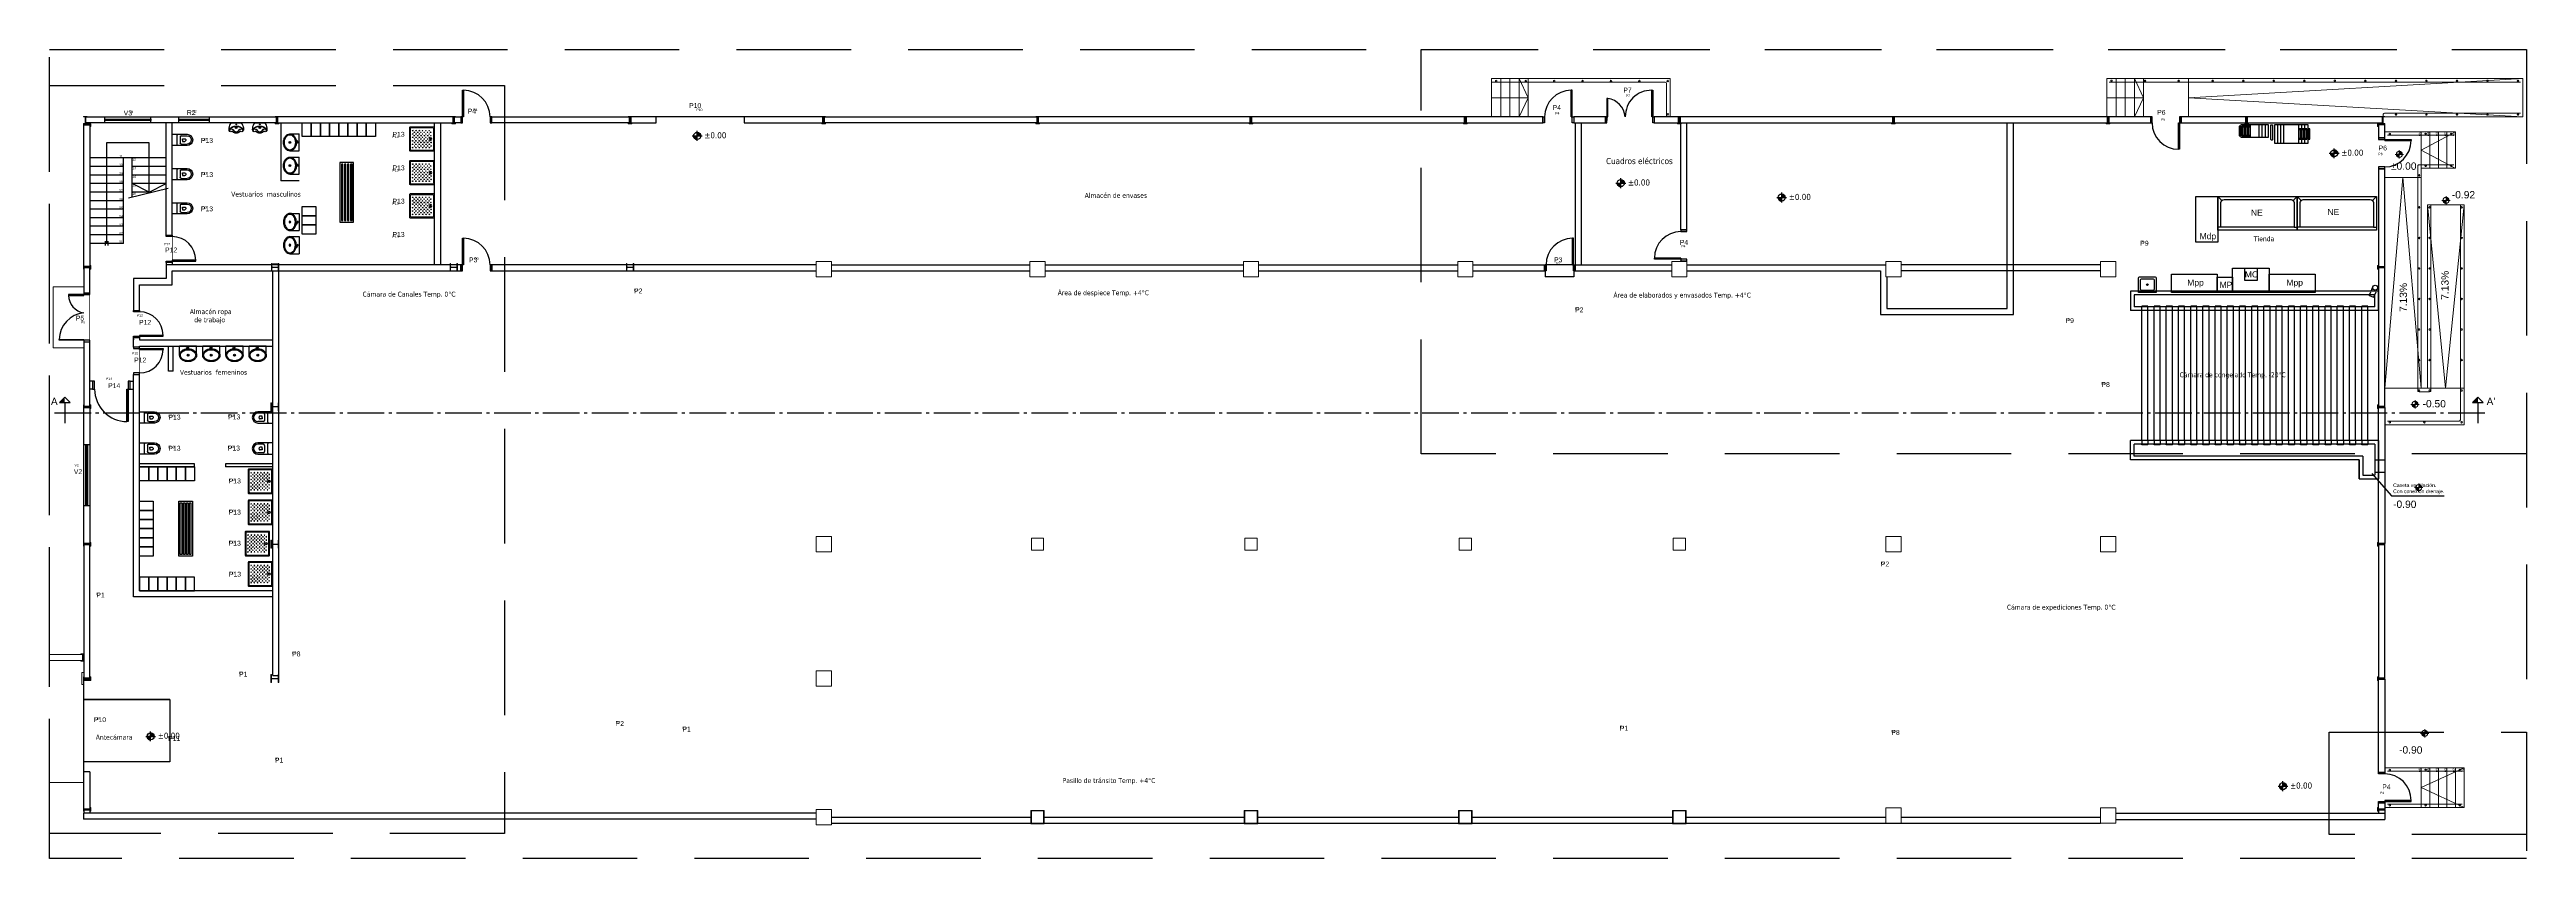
# Model space of a CAD drawing. Header units: metres. Extents: x 335 to 416, y -99 to 49.
# Drawn here: x 334.9 to 416, y -98.8 to -72.3 of the extents above.
import ezdxf

# ---------------------------------------------------------------- set-up
doc = ezdxf.new("R2010")
doc.units = ezdxf.units.M
for name, pattern in [('ACAD_ISO04W100', [30, 24, -3, 0, -3]), ('CONTINUA', [0]), ('HIDDEN', [0.375, 0.25, -0.125]), ('RAYITAS', [0.375, 0.25, -0.125])]:
    doc.linetypes.add(name, pattern=pattern)
for name, color, linetype in [('00.02 TEXTO 2', 8, 'Continuous'), ('00.03 EJES SECCIONES', 2, 'Continuous'), ('05.01 TABIQUERÍA', 8, 'Continuous'), ('05.01 TABIQUERÍA EXISTENTE', 8, 'Continuous'), ('05.01 TABIQUERÍA EXISTENTE A ELIMINAR', 8, 'Continuous'), ('05.02 CERRAMIENTOS ALVEOLARES', 8, 'Continuous'), ('05.02 CERRAMIENTOS BLOQUES', 7, 'Continuous'), ('05.04 ENFOSCADO ALICATADO', 251, 'Continuous'), ('05.04 TRASD OMEGA PLADUR', 251, 'Continuous'), ('05.04 TRASD OMEGA PLADUR ALICATADO', 251, 'Continuous'), ('06.02 PAV ventilacion cámara frio', 7, 'Continuous'), ('06.02 PAVIMENTOS', 8, 'Continuous'), ('06.03 ESCALERAS', 4, 'Continuous'), ('07.01 CARPINTERIA', 253, 'Continuous'), ('07.01 CARPINTERIA ALTA', 253, 'Continuous'), ('07.01 CARPINTERIA MEMORIA 1_100', 5, 'Continuous'), ('07.01 CARPINTERIA MEMORIA 1_50', 5, 'Continuous'), ('07.01 CARPINTERIA PANEL MEMORIA 1_100', 150, 'Continuous'), ('07.01 CARPINTERIA PANEL MEMORIA 1_50', 5, 'Continuous'), ('10.02 MOBILIARIO', 4, 'Continuous'), ('10.02 MOBILIARIO TEXTOS', 3, 'Continuous'), ('10.02 SANITARIO', 4, 'Continuous')]:
    doc.layers.add(name, color=color, linetype=linetype)
for name, color, linetype, lineweight in [('01.01 URB. TEXTOS', 5, 'Continuous', 5), ('01.01 URB_RAMPAS', 8, 'Continuous', 5), ('01.01 URBANIZACIÓN', 8, 'Continuous', 5), ('04.01 PILARES', 7, 'Continuous', 5), ('04.01 PILARES EXISTENTE', 7, 'Continuous', 5), ('04.01 PILARES EXISTENTE REFUERZO', 7, 'Continuous', 5)]:
    doc.layers.add(name, color=color, linetype=linetype, lineweight=lineweight)
doc.layers.add('99_NO_IMPRIME', color=7, linetype='Continuous', plot=False)
doc.styles.add('Civilport', font='tahoma.ttf')
doc.styles.get("Standard").update_dxf_attribs({"font": 'arial.ttf'})

# ---------------------------------------------------------------- blocks, each defined once
blk = doc.blocks.new('0ipe0240')
at = {"ltscale": 0.009}
for p, q in [((-0.06, 0.1102), (-0.06, 0.12)), ((-0.06, 0.12), (0.06, 0.12)), ((-0.06, 0.1102), (-0.0151, 0.1102)), ((-0.0031, -0.0982), (-0.0031, 0.0982)), ((-0.0031, 0), (0.0031, 0)), ((0.0031, -0.0982), (0.0031, 0.0982)), ((0.06, 0.1102), (0.0151, 0.1102)), ((0.06, 0.12), (0.06, 0.1102)), ((-0.0151, -0.1102), (-0.06, -0.1102)), ((-0.06, -0.12), (-0.06, -0.1102)), ((0.06, -0.12), (-0.06, -0.12)), ((0.0151, -0.1102), (0.06, -0.1102)), ((0.06, -0.1102), (0.06, -0.12))]:
    blk.add_line(p, q, dxfattribs=at)
for centre, start, end in [((-0.0151, 0.0982), 0, 90), ((0.0151, 0.0982), 90, 180), ((-0.0151, -0.0982), 270, 0), ((0.0151, -0.0982), 180, 270)]:
    blk.add_arc(centre, 0.012, start, end, dxfattribs=at)
blk = doc.blocks.new('0upn0240')
at = {"ltscale": 0.009}
blk.add_line((0, 0), (0.01, 0), dxfattribs=at)
blk.add_lwpolyline([(0, -0.12), (0.085, -0.12), (0.085, -0.118, 0.377869), (0.079, -0.112), (0.021, -0.104, -0.377869), (0.01, -0.091), (0.01, 0.091, -0.377869), (0.021, 0.104), (0.079, 0.112, 0.377869), (0.085, 0.118), (0.085, 0.12), (0, 0.12)], format="xyb", close=True)
blk = doc.blocks.new('0HEB0240')
at = {"ltscale": 0.009}
for p, q in [((-0.12, 0.103), (-0.12, 0.12)), ((-0.12, 0.12), (0.12, 0.12)), ((-0.026, 0.103), (-0.12, 0.103)), ((-0.005, -0.082), (-0.005, 0.082)), ((0.005, -0.082), (0.005, 0.082)), ((0.026, 0.103), (0.12, 0.103)), ((0.12, 0.12), (0.12, 0.103)), ((-0.12, -0.103), (-0.026, -0.103)), ((-0.12, -0.12), (-0.12, -0.103)), ((0.12, -0.12), (-0.12, -0.12)), ((0.005, 0), (-0.005, 0)), ((0.12, -0.103), (0.026, -0.103)), ((0.12, -0.103), (0.12, -0.12))]:
    blk.add_line(p, q, dxfattribs=at)
for centre, start, end in [((-0.026, 0.082), 360, 90), ((0.026, 0.082), 90, 180), ((-0.026, -0.082), 270, 360), ((0.026, -0.082), 180, 270)]:
    blk.add_arc(centre, 0.021, start, end, dxfattribs=at)
blk = doc.blocks.new('0heb0260')
at = {"ltscale": 0.009}
for p, q in [((-0.13, 0.1125), (-0.13, 0.13)), ((-0.13, 0.13), (0.13, 0.13)), ((-0.029, 0.1125), (-0.13, 0.1125)), ((-0.005, -0.0885), (-0.005, 0.0885)), ((0.005, 0), (-0.005, 0)), ((0.005, -0.0885), (0.005, 0.0885)), ((0.029, 0.1125), (0.13, 0.1125)), ((0.13, 0.13), (0.13, 0.1125)), ((-0.13, -0.1125), (-0.029, -0.1125)), ((-0.13, -0.13), (-0.13, -0.1125)), ((0.13, -0.13), (-0.13, -0.13)), ((0.13, -0.1125), (0.029, -0.1125)), ((0.13, -0.1125), (0.13, -0.13))]:
    blk.add_line(p, q, dxfattribs=at)
for centre, start, end in [((-0.029, 0.0885), 360, 90), ((0.029, 0.0885), 90, 180), ((-0.029, -0.0885), 270, 360), ((0.029, -0.0885), 180, 270)]:
    blk.add_arc(centre, 0.024, start, end, dxfattribs=at)
blk = doc.blocks.new('*X47')
at = {"color": 0}
for p, q in [((52.73, 222.94), (52.81, 222.94)), ((52.73, 222.94), (52.79, 222.94)), ((52.73, 222.94), (52.76, 222.94)), ((52.73, 222.93), (52.84, 222.93)), ((52.73, 222.93), (52.83, 222.93)), ((52.73, 222.93), (52.82, 222.93)), ((52.73, 222.92), (52.86, 222.92)), ((52.73, 222.92), (52.85, 222.92)), ((52.73, 222.91), (52.88, 222.91)), ((52.73, 222.91), (52.87, 222.91)), ((52.73, 222.91), (52.87, 222.91)), ((52.73, 222.9), (52.9, 222.9)), ((52.73, 222.9), (52.89, 222.9)), ((52.73, 222.9), (52.89, 222.9)), ((52.73, 222.89), (52.91, 222.89)), ((52.73, 222.89), (52.9, 222.89)), ((52.73, 222.88), (52.92, 222.88)), ((52.73, 222.88), (52.92, 222.88)), ((52.73, 222.88), (52.92, 222.88)), ((52.73, 222.87), (52.94, 222.87)), ((52.73, 222.87), (52.93, 222.87)), ((52.73, 222.87), (52.93, 222.87)), ((52.73, 222.86), (52.95, 222.86)), ((52.73, 222.86), (52.94, 222.86)), ((52.73, 222.85), (52.96, 222.85)), ((52.73, 222.85), (52.95, 222.85)), ((52.73, 222.85), (52.95, 222.85)), ((52.73, 222.84), (52.97, 222.84)), ((52.73, 222.84), (52.96, 222.84)), ((52.73, 222.84), (52.96, 222.84)), ((52.73, 222.83), (52.97, 222.83)), ((52.73, 222.83), (52.97, 222.83)), ((52.73, 222.82), (52.98, 222.82)), ((52.73, 222.82), (52.98, 222.82)), ((52.73, 222.82), (52.97, 222.82)), ((52.73, 222.81), (52.99, 222.81)), ((52.73, 222.81), (52.98, 222.81)), ((52.73, 222.81), (52.98, 222.81)), ((52.73, 222.8), (52.99, 222.8)), ((52.73, 222.8), (52.99, 222.8)), ((52.73, 222.79), (52.99, 222.79)), ((52.73, 222.79), (53, 222.79)), ((52.73, 222.79), (53, 222.79)), ((52.73, 222.78), (53, 222.78)), ((52.73, 222.78), (53, 222.78)), ((52.73, 222.78), (53, 222.78)), ((52.73, 222.77), (53.01, 222.77)), ((52.73, 222.77), (53.01, 222.77)), ((52.73, 222.76), (53.01, 222.76)), ((52.73, 222.76), (53.01, 222.76)), ((52.73, 222.76), (53.01, 222.76)), ((52.73, 222.75), (53.01, 222.75)), ((52.73, 222.75), (53.01, 222.75)), ((52.73, 222.75), (53.02, 222.75)), ((52.73, 222.74), (53.02, 222.74)), ((52.73, 222.74), (53.02, 222.74)), ((52.73, 222.74), (53.02, 222.74)), ((52.73, 222.73), (53.02, 222.73)), ((52.73, 222.73), (53.02, 222.73)), ((52.73, 222.72), (53.02, 222.72)), ((52.73, 222.72), (53.02, 222.72)), ((52.73, 222.72), (53.02, 222.72)), ((52.73, 222.71), (53.03, 222.71)), ((52.73, 222.71), (53.03, 222.71)), ((52.73, 222.71), (53.03, 222.71)), ((52.73, 222.7), (53.03, 222.7)), ((52.73, 222.7), (53.03, 222.7)), ((52.73, 222.69), (53.03, 222.69)), ((52.73, 222.69), (53.03, 222.69)), ((52.73, 222.69), (53.03, 222.69)), ((52.73, 222.68), (53.03, 222.68)), ((52.73, 222.68), (53.03, 222.68)), ((52.73, 222.68), (53.03, 222.68)), ((52.73, 222.67), (53.03, 222.67)), ((52.73, 222.67), (53.03, 222.67)), ((52.73, 222.66), (53.03, 222.66)), ((52.73, 222.66), (53.03, 222.66)), ((52.73, 222.66), (53.03, 222.66)), ((52.73, 222.65), (53.03, 222.65)), ((52.73, 222.65), (53.03, 222.65))]:
    blk.add_line(p, q, dxfattribs=at)
blk = doc.blocks.new('*X48')
at = {"color": 0}
for p, q in [((52.43, 222.65), (52.73, 222.65)), ((52.43, 222.64), (52.73, 222.64)), ((52.43, 222.64), (52.73, 222.64)), ((52.43, 222.63), (52.73, 222.63)), ((52.43, 222.63), (52.73, 222.63)), ((52.43, 222.63), (52.73, 222.63)), ((52.43, 222.62), (52.73, 222.62)), ((52.43, 222.62), (52.73, 222.62)), ((52.43, 222.62), (52.73, 222.62)), ((52.43, 222.61), (52.73, 222.61)), ((52.44, 222.61), (52.73, 222.61)), ((52.44, 222.6), (52.73, 222.6)), ((52.44, 222.6), (52.73, 222.6)), ((52.44, 222.6), (52.73, 222.6)), ((52.44, 222.59), (52.73, 222.59)), ((52.44, 222.59), (52.73, 222.59)), ((52.44, 222.59), (52.73, 222.59)), ((52.44, 222.58), (52.73, 222.58)), ((52.44, 222.58), (52.73, 222.58)), ((52.44, 222.57), (52.73, 222.57)), ((52.44, 222.57), (52.73, 222.57)), ((52.44, 222.57), (52.73, 222.57)), ((52.44, 222.56), (52.73, 222.56)), ((52.45, 222.56), (52.73, 222.56)), ((52.45, 222.56), (52.73, 222.56)), ((52.45, 222.55), (52.73, 222.55)), ((52.45, 222.55), (52.73, 222.55)), ((52.45, 222.54), (52.73, 222.54)), ((52.45, 222.54), (52.73, 222.54)), ((52.45, 222.54), (52.73, 222.54)), ((52.46, 222.53), (52.73, 222.53)), ((52.46, 222.53), (52.73, 222.53)), ((52.46, 222.53), (52.73, 222.53)), ((52.46, 222.52), (52.73, 222.52)), ((52.46, 222.52), (52.73, 222.52)), ((52.46, 222.51), (52.73, 222.51)), ((52.47, 222.51), (52.73, 222.51)), ((52.47, 222.51), (52.73, 222.51)), ((52.47, 222.5), (52.73, 222.5)), ((52.47, 222.5), (52.73, 222.5)), ((52.47, 222.5), (52.73, 222.5)), ((52.48, 222.49), (52.73, 222.49)), ((52.48, 222.49), (52.73, 222.49)), ((52.48, 222.48), (52.73, 222.48)), ((52.48, 222.48), (52.73, 222.48)), ((52.49, 222.48), (52.73, 222.48)), ((52.49, 222.47), (52.73, 222.47)), ((52.49, 222.47), (52.73, 222.47)), ((52.49, 222.47), (52.73, 222.47)), ((52.5, 222.46), (52.73, 222.46)), ((52.5, 222.46), (52.73, 222.46)), ((52.5, 222.45), (52.73, 222.45)), ((52.51, 222.45), (52.73, 222.45)), ((52.51, 222.45), (52.73, 222.45)), ((52.51, 222.44), (52.73, 222.44)), ((52.52, 222.44), (52.73, 222.44)), ((52.52, 222.44), (52.73, 222.44)), ((52.52, 222.43), (52.73, 222.43)), ((52.53, 222.43), (52.73, 222.43)), ((52.53, 222.42), (52.73, 222.42)), ((52.54, 222.42), (52.73, 222.42)), ((52.54, 222.42), (52.73, 222.42)), ((52.55, 222.41), (52.73, 222.41)), ((52.55, 222.41), (52.73, 222.41)), ((52.56, 222.41), (52.73, 222.41)), ((52.56, 222.4), (52.73, 222.4)), ((52.57, 222.4), (52.73, 222.4)), ((52.57, 222.39), (52.73, 222.39)), ((52.58, 222.39), (52.73, 222.39)), ((52.58, 222.39), (52.73, 222.39)), ((52.59, 222.38), (52.73, 222.38)), ((52.6, 222.38), (52.73, 222.38)), ((52.61, 222.38), (52.73, 222.38)), ((52.61, 222.37), (52.73, 222.37)), ((52.62, 222.37), (52.73, 222.37)), ((52.63, 222.36), (52.73, 222.36)), ((52.64, 222.36), (52.73, 222.36)), ((52.66, 222.36), (52.73, 222.36)), ((52.67, 222.35), (52.73, 222.35)), ((52.7, 222.35), (52.73, 222.35))]:
    blk.add_line(p, q, dxfattribs=at)
blk = doc.blocks.new('1VAR050')
at = {"color": 5}
for p, q in [((-0.092, 0), (0.092, 0)), ((0, -0.092), (0, 0.092))]:
    blk.add_line(p, q, dxfattribs=at)
at = {"color": 4}
blk.add_circle((0, 0), 0.0659, dxfattribs=at)
at = {"color": 4, "xscale": 0.2196586506528888, "yscale": 0.2196586506528888, "zscale": 0.2196586506528888}
for name in ['*X47', '*X48']:
    blk.add_blockref(name, (-11.583, -48.906), dxfattribs=at)
blk = doc.blocks.new('URINARIO')
at = {"layer": '10.02 SANITARIO'}
blk.add_lwpolyline([(4014.253, -1040.356), (4014.253, -1040.217, 0.259052), (4014.23, -1040.175, 0.1508), (4014.027, -1040.121, 0.510627), (4013.965, -1040.207, -0.270755), (4013.958, -1040.242, 0.187142), (4013.913, -1040.356, 0.187142), (4013.958, -1040.471, -0.270755), (4013.965, -1040.506, 0.510627), (4014.027, -1040.591, 0.1508), (4014.23, -1040.538, 0.259052), (4014.253, -1040.496)], format="xyb", close=True, dxfattribs=at)
for centre, radius, start, end in [((4014.036, -1040.357), 0.093, 106.73145, 179.56605), ((4014.036, -1040.356), 0.093, 180.43395, 253.26855), ((4014.036, -1040.357), 0.083, 106.73145, 179.56605), ((4014.036, -1040.356), 0.083, 180.43395, 253.26855), ((4013.912, -1040.355), 0.231, 359.68579, 65.54639), ((4013.912, -1040.358), 0.231, 294.45361, 0.31421), ((4014, -1040.246), 0.0242, 293.26048, 356.42281), ((4014, -1040.467), 0.0242, 3.57719, 66.73952), ((4014, -1040.246), 0.0342, 293.26048, 330.83448), ((4014, -1040.467), 0.0342, 29.16552, 66.73952), ((4014.069, -1040.249), 0.0451, 127.50153, 177.72034), ((4014.069, -1040.464), 0.0451, 182.27966, 232.49847), ((4013.874, -1040.356), 0.28, 359.87548, 56.74956), ((4013.874, -1040.357), 0.28, 303.25044, 0.12452), ((4014.044, -1040.264), 0.0141, 109.02654, 175.04201), ((4014.044, -1040.449), 0.0141, 184.95799, 250.97346), ((4014.098, -1040.356), 0.0312, 0, 180), ((4014.098, -1040.356), 0.0312, 180, 0), ((4014.098, -1040.356), 0.023, 0, 180), ((4014.098, -1040.356), 0.023, 180, 0), ((4014.203, -1040.356), 0.0102, 0, 180), ((4014.203, -1040.356), 0.0102, 180, 0)]:
    blk.add_arc(centre, radius, start, end, dxfattribs=at)
blk = doc.blocks.new('MOBILIARIO.TAZA')
at = {"layer": '10.02 SANITARIO'}
for p, q in [((156.475, 89.633), (156.475, 89.633)), ((156.475, 89.633), (156.475, 89.312)), ((156.475, 89.312), (156.475, 89.16)), ((156.505, 89.308), (156.815, 89.308)), ((156.52, 89.45), (156.52, 89.633)), ((156.763, 89.413), (156.558, 89.413)), ((156.613, 89.488), (156.613, 89.56)), ((156.657, 89.488), (156.613, 89.488)), ((156.657, 89.488), (156.701, 89.488)), ((156.701, 89.488), (156.701, 89.56)), ((156.8, 89.45), (156.8, 89.633)), ((156.845, 89.349), (156.845, 89.633)), ((156.845, 89.633), (156.845, 89.633)), ((156.845, 89.16), (156.845, 89.349)), ((156.845, 89.278), (156.845, 89.278)), ((156.488, 89.148), (156.833, 89.148))]:
    blk.add_line(p, q, dxfattribs=at)
for centre, radius, start, end in [((156.66, 89.633), 0.185, 0, 180), ((156.505, 89.278), 0.03, 90, 180), ((156.66, 89.633), 0.14, 0, 180), ((156.558, 89.45), 0.0375, 180, 270), ((156.654, 89.557), 0.0409, 85.38445, 176.42574), ((156.66, 89.557), 0.0409, 3.57426, 94.61555), ((156.763, 89.45), 0.0375, 270, 0), ((156.815, 89.278), 0.03, 0, 90), ((156.488, 89.16), 0.0125, 180, 270), ((156.833, 89.16), 0.0125, 270, 0)]:
    blk.add_arc(centre, radius, start, end, dxfattribs=at)
blk = doc.blocks.new('LAVABO')
at = {"layer": '10.02 SANITARIO'}
for p, q in [((4012.732, -1041.449), (4013.031, -1041.449)), ((4013.031, -1042.009), (4013.031, -1041.449)), ((4012.732, -1042.009), (4013.031, -1042.009))]:
    blk.add_line(p, q, dxfattribs=at)
for points in [[(4012.732, -1042.009, -0.126822), (4012.655, -1041.989, -0.10607), (4012.583, -1041.927, -0.085783), (4012.539, -1041.84, -0.075445), (4012.522, -1041.729, -0.075445), (4012.539, -1041.619, -0.085783), (4012.583, -1041.531, -0.10607), (4012.655, -1041.469, -0.126822), (4012.732, -1041.449, -0.126822), (4012.809, -1041.469, -0.10607), (4012.88, -1041.531, -0.085783), (4012.925, -1041.619, -0.075445), (4012.942, -1041.729, -0.075445), (4012.925, -1041.84, -0.085783), (4012.88, -1041.927, -0.10607), (4012.809, -1041.989, -0.126822)], [(4012.732, -1041.979, -0.126822), (4012.669, -1041.963, -0.10607), (4012.607, -1041.909, -0.085783), (4012.567, -1041.831, -0.075445), (4012.552, -1041.729, -0.075445), (4012.567, -1041.628, -0.085783), (4012.607, -1041.549, -0.10607), (4012.669, -1041.495, -0.126822), (4012.732, -1041.479, -0.126822), (4012.795, -1041.495, -0.10607), (4012.856, -1041.549, -0.085783), (4012.897, -1041.628, -0.075445), (4012.912, -1041.729, -0.075445), (4012.897, -1041.831, -0.085783), (4012.856, -1041.909, -0.10607), (4012.795, -1041.963, -0.126822)]]:
    blk.add_lwpolyline(points, format="xyb", close=True, dxfattribs=at)
blk.add_lwpolyline([(4012.961, -1041.669), (4012.967, -1041.667), (4012.982, -1041.708), (4012.976, -1041.711)], close=True, dxfattribs=at)
for centre, radius in [((4012.732, -1041.729), 0.0296), ((4012.732, -1041.729), 0.0225), ((4012.986, -1041.729), 0.021)]:
    blk.add_circle(centre, radius, dxfattribs=at)
blk = doc.blocks.new('PLATO')
at = {"layer": '10.02 SANITARIO'}
for p, q in [((4011.854, -1038.732), (4011.854, -1039.432)), ((4012.579, -1038.707), (4011.879, -1038.707)), ((4011.954, -1038.758), (4011.947, -1038.773)), ((4011.947, -1038.773), (4011.954, -1038.787)), ((4011.954, -1038.866), (4011.947, -1038.881)), ((4011.947, -1038.881), (4011.954, -1038.895)), ((4011.954, -1038.974), (4011.947, -1038.989)), ((4011.947, -1038.989), (4011.954, -1039.003)), ((4011.954, -1039.082), (4011.947, -1039.097)), ((4011.947, -1039.097), (4011.954, -1039.111)), ((4011.96, -1038.773), (4011.954, -1038.758)), ((4011.954, -1038.787), (4011.96, -1038.773)), ((4011.96, -1038.881), (4011.954, -1038.866)), ((4011.954, -1038.895), (4011.96, -1038.881)), ((4011.96, -1038.989), (4011.954, -1038.974)), ((4011.954, -1039.003), (4011.96, -1038.989)), ((4011.96, -1039.097), (4011.954, -1039.082)), ((4011.954, -1039.111), (4011.96, -1039.097)), ((4012.009, -1038.812), (4012.002, -1038.827)), ((4012.002, -1038.827), (4012.009, -1038.841)), ((4012.009, -1038.92), (4012.002, -1038.935)), ((4012.002, -1038.935), (4012.009, -1038.949)), ((4012.009, -1039.028), (4012.002, -1039.043)), ((4012.002, -1039.043), (4012.009, -1039.057)), ((4012.009, -1039.136), (4012.002, -1039.151)), ((4012.002, -1039.151), (4012.009, -1039.165)), ((4012.015, -1038.827), (4012.009, -1038.812)), ((4012.009, -1038.841), (4012.015, -1038.827)), ((4012.015, -1038.935), (4012.009, -1038.92)), ((4012.009, -1038.949), (4012.015, -1038.935)), ((4012.015, -1039.043), (4012.009, -1039.028)), ((4012.009, -1039.057), (4012.015, -1039.043)), ((4012.015, -1039.151), (4012.009, -1039.136)), ((4012.009, -1039.165), (4012.015, -1039.151)), ((4012.064, -1038.758), (4012.057, -1038.773)), ((4012.057, -1038.773), (4012.064, -1038.787)), ((4012.064, -1038.866), (4012.057, -1038.881)), ((4012.057, -1038.881), (4012.064, -1038.895)), ((4012.064, -1038.974), (4012.057, -1038.989)), ((4012.057, -1038.989), (4012.064, -1039.003)), ((4012.064, -1039.082), (4012.057, -1039.097)), ((4012.057, -1039.097), (4012.064, -1039.111)), ((4012.07, -1038.773), (4012.064, -1038.758)), ((4012.064, -1038.787), (4012.07, -1038.773)), ((4012.07, -1038.881), (4012.064, -1038.866)), ((4012.064, -1038.895), (4012.07, -1038.881)), ((4012.07, -1038.989), (4012.064, -1038.974)), ((4012.064, -1039.003), (4012.07, -1038.989)), ((4012.07, -1039.097), (4012.064, -1039.082)), ((4012.064, -1039.111), (4012.07, -1039.097)), ((4012.119, -1038.815), (4012.112, -1038.829)), ((4012.112, -1038.829), (4012.119, -1038.844)), ((4012.119, -1038.923), (4012.112, -1038.937)), ((4012.112, -1038.937), (4012.119, -1038.952)), ((4012.119, -1039.031), (4012.112, -1039.045)), ((4012.112, -1039.045), (4012.119, -1039.06)), ((4012.119, -1039.139), (4012.112, -1039.153)), ((4012.112, -1039.153), (4012.119, -1039.168)), ((4012.125, -1038.829), (4012.119, -1038.815)), ((4012.119, -1038.844), (4012.125, -1038.829)), ((4012.125, -1038.937), (4012.119, -1038.923)), ((4012.119, -1038.952), (4012.125, -1038.937)), ((4012.125, -1039.045), (4012.119, -1039.031)), ((4012.119, -1039.06), (4012.125, -1039.045)), ((4012.125, -1039.153), (4012.119, -1039.139)), ((4012.119, -1039.168), (4012.125, -1039.153)), ((4012.174, -1038.758), (4012.167, -1038.773)), ((4012.167, -1038.773), (4012.174, -1038.787)), ((4012.174, -1038.866), (4012.167, -1038.881)), ((4012.167, -1038.881), (4012.174, -1038.895)), ((4012.174, -1038.974), (4012.167, -1038.989)), ((4012.167, -1038.989), (4012.174, -1039.003)), ((4012.174, -1039.082), (4012.167, -1039.097)), ((4012.167, -1039.097), (4012.174, -1039.111)), ((4012.18, -1038.773), (4012.174, -1038.758)), ((4012.174, -1038.787), (4012.18, -1038.773)), ((4012.18, -1038.881), (4012.174, -1038.866)), ((4012.174, -1038.895), (4012.18, -1038.881)), ((4012.18, -1038.989), (4012.174, -1038.974)), ((4012.174, -1039.003), (4012.18, -1038.989)), ((4012.18, -1039.097), (4012.174, -1039.082)), ((4012.174, -1039.111), (4012.18, -1039.097)), ((4012.229, -1038.819), (4012.222, -1038.833)), ((4012.222, -1038.833), (4012.229, -1038.848)), ((4012.229, -1038.927), (4012.222, -1038.941)), ((4012.222, -1038.941), (4012.229, -1038.956)), ((4012.229, -1039.035), (4012.222, -1039.049)), ((4012.222, -1039.049), (4012.229, -1039.064)), ((4012.229, -1039.143), (4012.222, -1039.157)), ((4012.222, -1039.157), (4012.229, -1039.172)), ((4012.235, -1038.833), (4012.229, -1038.819)), ((4012.229, -1038.848), (4012.235, -1038.833)), ((4012.235, -1038.941), (4012.229, -1038.927)), ((4012.229, -1038.956), (4012.235, -1038.941)), ((4012.235, -1039.049), (4012.229, -1039.035)), ((4012.229, -1039.064), (4012.235, -1039.049)), ((4012.235, -1039.157), (4012.229, -1039.143)), ((4012.229, -1039.172), (4012.235, -1039.157)), ((4012.289, -1038.762), (4012.282, -1038.776)), ((4012.282, -1038.776), (4012.289, -1038.791)), ((4012.289, -1038.87), (4012.282, -1038.884)), ((4012.282, -1038.884), (4012.289, -1038.899)), ((4012.289, -1038.978), (4012.282, -1038.992)), ((4012.282, -1038.992), (4012.289, -1039.007)), ((4012.289, -1039.086), (4012.282, -1039.1)), ((4012.282, -1039.1), (4012.289, -1039.115)), ((4012.295, -1038.776), (4012.289, -1038.762)), ((4012.289, -1038.791), (4012.295, -1038.776)), ((4012.295, -1038.884), (4012.289, -1038.87)), ((4012.289, -1038.899), (4012.295, -1038.884)), ((4012.295, -1038.992), (4012.289, -1038.978)), ((4012.289, -1039.007), (4012.295, -1038.992)), ((4012.295, -1039.1), (4012.289, -1039.086)), ((4012.289, -1039.115), (4012.295, -1039.1)), ((4012.344, -1038.819), (4012.337, -1038.833)), ((4012.337, -1038.833), (4012.344, -1038.848)), ((4012.344, -1038.927), (4012.337, -1038.941)), ((4012.337, -1038.941), (4012.344, -1038.956)), ((4012.344, -1039.035), (4012.337, -1039.049)), ((4012.337, -1039.049), (4012.344, -1039.064)), ((4012.344, -1039.143), (4012.337, -1039.157)), ((4012.337, -1039.157), (4012.344, -1039.172)), ((4012.35, -1038.833), (4012.344, -1038.819)), ((4012.344, -1038.848), (4012.35, -1038.833)), ((4012.35, -1038.941), (4012.344, -1038.927)), ((4012.344, -1038.956), (4012.35, -1038.941)), ((4012.35, -1039.049), (4012.344, -1039.035)), ((4012.344, -1039.064), (4012.35, -1039.049)), ((4012.35, -1039.157), (4012.344, -1039.143)), ((4012.344, -1039.172), (4012.35, -1039.157)), ((4012.399, -1038.762), (4012.392, -1038.776)), ((4012.392, -1038.776), (4012.399, -1038.791)), ((4012.399, -1038.87), (4012.392, -1038.884)), ((4012.392, -1038.884), (4012.399, -1038.899)), ((4012.399, -1038.978), (4012.392, -1038.992)), ((4012.392, -1038.992), (4012.399, -1039.007)), ((4012.399, -1039.086), (4012.392, -1039.1)), ((4012.392, -1039.1), (4012.399, -1039.115)), ((4012.405, -1038.776), (4012.399, -1038.762)), ((4012.399, -1038.791), (4012.405, -1038.776)), ((4012.405, -1038.884), (4012.399, -1038.87)), ((4012.399, -1038.899), (4012.405, -1038.884)), ((4012.405, -1038.992), (4012.399, -1038.978)), ((4012.399, -1039.007), (4012.405, -1038.992)), ((4012.405, -1039.1), (4012.399, -1039.086)), ((4012.399, -1039.115), (4012.405, -1039.1)), ((4012.454, -1038.819), (4012.447, -1038.833)), ((4012.447, -1038.833), (4012.454, -1038.848)), ((4012.454, -1038.927), (4012.447, -1038.941)), ((4012.447, -1038.941), (4012.454, -1038.956)), ((4012.454, -1039.035), (4012.447, -1039.049)), ((4012.447, -1039.049), (4012.454, -1039.064)), ((4012.454, -1039.143), (4012.447, -1039.157)), ((4012.447, -1039.157), (4012.454, -1039.172)), ((4012.46, -1038.833), (4012.454, -1038.819)), ((4012.454, -1038.848), (4012.46, -1038.833)), ((4012.46, -1038.941), (4012.454, -1038.927)), ((4012.454, -1038.956), (4012.46, -1038.941)), ((4012.46, -1039.049), (4012.454, -1039.035)), ((4012.454, -1039.064), (4012.46, -1039.049)), ((4012.46, -1039.157), (4012.454, -1039.143)), ((4012.454, -1039.172), (4012.46, -1039.157)), ((4012.509, -1038.762), (4012.502, -1038.776)), ((4012.502, -1038.776), (4012.509, -1038.791)), ((4012.509, -1038.87), (4012.502, -1038.884)), ((4012.502, -1038.884), (4012.509, -1038.899)), ((4012.509, -1038.978), (4012.502, -1038.992)), ((4012.502, -1038.992), (4012.509, -1039.007)), ((4012.509, -1039.086), (4012.502, -1039.1)), ((4012.502, -1039.1), (4012.509, -1039.115)), ((4012.515, -1038.776), (4012.509, -1038.762)), ((4012.509, -1038.791), (4012.515, -1038.776)), ((4012.515, -1038.884), (4012.509, -1038.87)), ((4012.509, -1038.899), (4012.515, -1038.884)), ((4012.515, -1038.992), (4012.509, -1038.978)), ((4012.509, -1039.007), (4012.515, -1038.992)), ((4012.515, -1039.1), (4012.509, -1039.086)), ((4012.509, -1039.115), (4012.515, -1039.1)), ((4012.604, -1039.432), (4012.604, -1038.732)), ((4011.879, -1039.457), (4012.579, -1039.457)), ((4011.954, -1039.19), (4011.947, -1039.205)), ((4011.947, -1039.205), (4011.954, -1039.219)), ((4011.954, -1039.298), (4011.947, -1039.313)), ((4011.947, -1039.313), (4011.954, -1039.327)), ((4011.96, -1039.205), (4011.954, -1039.19)), ((4011.954, -1039.219), (4011.96, -1039.205)), ((4011.96, -1039.313), (4011.954, -1039.298)), ((4011.954, -1039.327), (4011.96, -1039.313)), ((4012.009, -1039.244), (4012.002, -1039.259)), ((4012.002, -1039.259), (4012.009, -1039.273)), ((4012.009, -1039.352), (4012.002, -1039.367)), ((4012.002, -1039.367), (4012.009, -1039.381)), ((4012.015, -1039.259), (4012.009, -1039.244)), ((4012.009, -1039.273), (4012.015, -1039.259)), ((4012.015, -1039.367), (4012.009, -1039.352)), ((4012.009, -1039.381), (4012.015, -1039.367)), ((4012.064, -1039.19), (4012.057, -1039.205)), ((4012.057, -1039.205), (4012.064, -1039.219)), ((4012.064, -1039.298), (4012.057, -1039.313)), ((4012.057, -1039.313), (4012.064, -1039.327)), ((4012.07, -1039.205), (4012.064, -1039.19)), ((4012.064, -1039.219), (4012.07, -1039.205)), ((4012.07, -1039.313), (4012.064, -1039.298)), ((4012.064, -1039.327), (4012.07, -1039.313)), ((4012.119, -1039.247), (4012.112, -1039.261)), ((4012.112, -1039.261), (4012.119, -1039.276)), ((4012.119, -1039.355), (4012.112, -1039.369)), ((4012.112, -1039.369), (4012.119, -1039.384)), ((4012.125, -1039.261), (4012.119, -1039.247)), ((4012.119, -1039.276), (4012.125, -1039.261)), ((4012.125, -1039.369), (4012.119, -1039.355)), ((4012.119, -1039.384), (4012.125, -1039.369)), ((4012.174, -1039.19), (4012.167, -1039.205)), ((4012.167, -1039.205), (4012.174, -1039.219)), ((4012.174, -1039.298), (4012.167, -1039.313)), ((4012.167, -1039.313), (4012.174, -1039.327)), ((4012.18, -1039.205), (4012.174, -1039.19)), ((4012.174, -1039.219), (4012.18, -1039.205)), ((4012.18, -1039.313), (4012.174, -1039.298)), ((4012.174, -1039.327), (4012.18, -1039.313)), ((4012.229, -1039.251), (4012.222, -1039.265)), ((4012.222, -1039.265), (4012.229, -1039.28)), ((4012.235, -1039.265), (4012.229, -1039.251)), ((4012.229, -1039.28), (4012.235, -1039.265)), ((4012.289, -1039.194), (4012.282, -1039.208)), ((4012.282, -1039.208), (4012.289, -1039.223)), ((4012.289, -1039.302), (4012.282, -1039.316)), ((4012.282, -1039.316), (4012.289, -1039.331)), ((4012.295, -1039.208), (4012.289, -1039.194)), ((4012.289, -1039.223), (4012.295, -1039.208)), ((4012.295, -1039.316), (4012.289, -1039.302)), ((4012.289, -1039.331), (4012.295, -1039.316)), ((4012.344, -1039.251), (4012.337, -1039.265)), ((4012.337, -1039.265), (4012.344, -1039.28)), ((4012.344, -1039.359), (4012.337, -1039.373)), ((4012.337, -1039.373), (4012.344, -1039.388)), ((4012.35, -1039.265), (4012.344, -1039.251)), ((4012.344, -1039.28), (4012.35, -1039.265)), ((4012.35, -1039.373), (4012.344, -1039.359)), ((4012.344, -1039.388), (4012.35, -1039.373)), ((4012.399, -1039.194), (4012.392, -1039.208)), ((4012.392, -1039.208), (4012.399, -1039.223)), ((4012.399, -1039.302), (4012.392, -1039.316)), ((4012.392, -1039.316), (4012.399, -1039.331)), ((4012.405, -1039.208), (4012.399, -1039.194)), ((4012.399, -1039.223), (4012.405, -1039.208)), ((4012.405, -1039.316), (4012.399, -1039.302)), ((4012.399, -1039.331), (4012.405, -1039.316)), ((4012.454, -1039.251), (4012.447, -1039.265)), ((4012.447, -1039.265), (4012.454, -1039.28)), ((4012.454, -1039.359), (4012.447, -1039.373)), ((4012.447, -1039.373), (4012.454, -1039.388)), ((4012.46, -1039.265), (4012.454, -1039.251)), ((4012.454, -1039.28), (4012.46, -1039.265)), ((4012.46, -1039.373), (4012.454, -1039.359)), ((4012.454, -1039.388), (4012.46, -1039.373)), ((4012.509, -1039.194), (4012.502, -1039.208)), ((4012.502, -1039.208), (4012.509, -1039.223)), ((4012.509, -1039.302), (4012.502, -1039.316)), ((4012.502, -1039.316), (4012.509, -1039.331)), ((4012.515, -1039.208), (4012.509, -1039.194)), ((4012.509, -1039.223), (4012.515, -1039.208)), ((4012.515, -1039.316), (4012.509, -1039.302)), ((4012.509, -1039.331), (4012.515, -1039.316))]:
    blk.add_line(p, q, dxfattribs=at)
blk.add_lwpolyline([(4012.629, -1039.464), (4012.629, -1038.7, 0.414214), (4012.611, -1038.682), (4011.847, -1038.682, 0.414214), (4011.829, -1038.7), (4011.829, -1039.464, 0.414214), (4011.847, -1039.482), (4012.611, -1039.482, 0.414214)], format="xyb", close=True, dxfattribs=at)
for radius in [0.0401, 0.03]:
    blk.add_circle((4012.229, -1039.362), radius, dxfattribs=at)
for centre, start, end in [((4011.879, -1038.732), 90, 180), ((4012.579, -1038.732), 0, 90), ((4011.879, -1039.432), 180, 270), ((4012.579, -1039.432), 270, 0)]:
    blk.add_arc(centre, 0.025, start, end, dxfattribs=at)
blk = doc.blocks.new('nevera expositor')
at = {"ltscale": 0.01}
for p, q in [((4459.302, -981.954), (4459.172, -981.825)), ((4461.639, -981.954), (4461.768, -981.825)), ((4459.272, -982.828), (4459.172, -982.828)), ((4461.668, -982.828), (4461.768, -982.828))]:
    blk.add_line(p, q, dxfattribs=at)
blk.add_lwpolyline([(4459.172, -981.825), (4461.768, -981.825), (4461.768, -982.928), (4459.172, -982.928)], close=True, dxfattribs=at)
blk.add_lwpolyline([(4459.372, -981.925), (4461.568, -981.925, -0.414214), (4461.668, -982.025), (4461.668, -982.828), (4459.272, -982.828), (4459.272, -982.025, -0.414214)], format="xyb", close=True, dxfattribs=at)
blk = doc.blocks.new('lavabo tienda')
for points in [[(4414.493, -959.953), (4414.493, -959.498, -0.414214), (4414.558, -959.433), (4415.013, -959.433, -0.414214), (4415.078, -959.498), (4415.078, -959.953)], [(4414.558, -959.823), (4414.558, -959.563, -0.414214), (4414.623, -959.498), (4414.948, -959.498, -0.414214), (4415.013, -959.563), (4415.013, -959.823, -0.414214), (4414.948, -959.888), (4414.623, -959.888, -0.414214)]]:
    blk.add_lwpolyline(points, format="xyb", close=True)
at = {"ltscale": 0.01}
blk.add_circle((4414.786, -959.693), 0.026, dxfattribs=at)
blk = doc.blocks.new('CARPINTERÍA.PTA82')
at = {"layer": '07.01 CARPINTERIA'}
blk.add_line((313.441, 100.118), (312.641, 100.118), dxfattribs=at)
for points in [[(313.441, 100.918), (313.641, 100.918), (313.641, 100.97), (313.441, 100.97)], [(313.441, 100.088), (312.641, 100.088), (312.641, 100.118), (313.441, 100.118)], [(313.441, 100.037), (313.641, 100.037), (313.641, 100.088), (313.441, 100.088)]]:
    blk.add_lwpolyline(points, close=True, dxfattribs=at)
blk.add_arc((313.441, 100.118), 0.8, 90, 180, dxfattribs=at)
blk = doc.blocks.new('FLECHA_EJES')
at = {"layer": '00.03 EJES SECCIONES', "linetype": 'ACAD_ISO04W100', "ltscale": 0.05}
for p, q in [((-0.174, 0.341), (0, 0.515)), ((-0.174, 0.341), (0.174, 0.341)), ((0, 0.515), (0.174, 0.341)), ((0, 0.341), (0, -0.341))]:
    blk.add_line(p, q, dxfattribs=at)
blk.add_solid([(-0.174, 0.341), (0, 0.341), (0, 0.515)], dxfattribs=at)

msp = doc.modelspace()

# ---------------------------------------------------------------- linework, layer by layer
at = {"layer": '00.03 EJES SECCIONES', "linetype": 'ACAD_ISO04W100', "ltscale": 0.05}
msp.add_lwpolyline([(335.04, -84.173), (414.755, -84.173)], dxfattribs=at)
at = {"layer": '01.01 URB_RAMPAS'}
for p, q in [((382.109, -73.223), (382.109, -74.473)), ((382.109, -73.223), (387.959, -73.223)), ((382.409, -73.223), (382.409, -74.473)), ((382.709, -73.223), (382.709, -74.473)), ((383.009, -73.223), (383.009, -74.473)), ((383.309, -73.223), (383.309, -74.473)), ((387.959, -74.473), (387.959, -73.223)), ((402.262, -73.223), (402.262, -74.463)), ((402.262, -73.223), (404.662, -73.223)), ((402.562, -73.223), (402.562, -74.473)), ((402.862, -73.223), (402.862, -74.473)), ((403.162, -73.223), (403.162, -74.473)), ((403.462, -73.223), (403.462, -74.473)), ((415.885, -73.223), (404.662, -73.223)), ((415.885, -74.473), (415.885, -73.223)), ((411.359, -74.963), (413.679, -74.963)), ((412.559, -74.963), (412.559, -76.163)), ((412.559, -75.563), (413.679, -74.963)), ((412.839, -74.963), (412.839, -76.163)), ((413.119, -74.963), (413.119, -76.163)), ((413.399, -74.963), (413.399, -76.163)), ((413.679, -74.963), (413.679, -76.155)), ((412.559, -75.563), (413.671, -76.155)), ((412.559, -76.163), (413.671, -76.163)), ((412.559, -76.463), (412.559, -76.163)), ((411.359, -76.463), (412.551, -76.463)), ((411.955, -76.463), (411.359, -83.363)), ((412.559, -83.363), (411.955, -76.463)), ((412.559, -76.471), (412.559, -83.363)), ((412.759, -77.363), (413.959, -77.363)), ((412.759, -77.363), (412.759, -83.363)), ((413.355, -83.363), (412.759, -77.363)), ((413.959, -77.363), (413.355, -83.363)), ((413.959, -77.363), (413.959, -84.563)), ((411.359, -83.363), (412.559, -83.363)), ((412.559, -83.363), (412.759, -83.363)), ((412.759, -83.363), (413.959, -83.363)), ((411.359, -84.563), (413.959, -84.563)), ((413.959, -95.802), (411.359, -95.802)), ((412.559, -97.102), (412.559, -95.802)), ((412.559, -96.452), (413.959, -95.802)), ((412.559, -96.452), (413.959, -97.102)), ((412.839, -97.102), (412.839, -95.802)), ((413.119, -97.102), (413.119, -95.802)), ((413.399, -97.102), (413.399, -95.802)), ((413.679, -97.102), (413.679, -95.802)), ((413.959, -97.102), (413.959, -95.802)), ((413.959, -97.102), (411.359, -97.102))]:
    msp.add_line(p, q, dxfattribs=at)
for points in [[(382.109, -73.848), (383.309, -73.848), (383.009, -73.223)], [(402.262, -73.848), (403.462, -73.848), (403.162, -73.223)], [(404.935, -74.473), (404.935, -73.223)], [(415.885, -73.223), (404.935, -73.848), (415.885, -74.473)], [(382.109, -73.848), (383.309, -73.848), (383.009, -74.473)], [(402.262, -73.848), (403.462, -73.848), (403.162, -74.473)], [(411.349, -74.473), (415.885, -74.473)]]:
    msp.add_lwpolyline(points, dxfattribs=at)
msp.add_lwpolyline([(415.885, -74.473), (415.885, -74.473)], close=True, dxfattribs=at)
for centre, start, end in [((413.671, -76.155), 270, 0.00006), ((412.551, -76.471), 0, 90)]:
    msp.add_arc(centre, 0.008, start, end, dxfattribs=at)
at = {"layer": '01.01 URBANIZACIÓN'}
for p, q in [((412.559, -76.163), (412.839, -76.163)), ((335.989, -92.938), (336.229, -92.938)), ((334.881, -96.288), (335.999, -96.288))]:
    msp.add_line(p, q, dxfattribs=at)
at = {"layer": '01.01 URBANIZACIÓN', "ltscale": 0.01}
for p, q in [((335.999, -80.048), (334.999, -80.048)), ((334.999, -82.048), (334.999, -80.048)), ((335.999, -82.048), (334.999, -82.048))]:
    msp.add_line(p, q, dxfattribs=at)
at = {"layer": '01.01 URBANIZACIÓN'}
for points in [[(382.109, -73.343), (387.799, -73.343, -0.414214), (387.839, -73.383), (387.839, -74.473)], [(411.309, -74.463), (411.309, -74.401, -0.414214), (411.349, -74.361), (415.807, -74.361)], [(413.619, -76.043), (412.487, -76.043, 0.414214), (412.447, -76.083), (412.447, -83.443, 0.414214), (412.487, -83.483), (412.831, -83.483, 0.414214), (412.871, -83.443), (412.871, -77.363)], [(411.447, -84.443), (413.799, -84.443, 0.414214), (413.839, -84.403), (413.839, -77.363)]]:
    msp.add_lwpolyline(points, format="xyb", dxfattribs=at)
for points in [[(402.332, -73.335), (415.807, -73.335)], [(411.447, -75.075), (413.619, -75.075)], [(334.881, -92.288), (335.963, -92.288), (335.963, -92.088), (334.881, -92.088)], [(411.447, -95.914), (413.899, -95.914)], [(411.447, -96.99), (413.899, -96.99)]]:
    msp.add_lwpolyline(points, dxfattribs=at)
for centre in [(382.259, -73.303), (383.229, -73.303), (384.159, -73.303), (385.089, -73.303), (386.019, -73.303), (386.949, -73.303), (387.879, -73.303), (402.412, -73.295), (403.512, -73.295), (404.612, -73.295), (405.727, -73.295), (406.727, -73.295), (407.727, -73.295), (408.727, -73.295), (409.727, -73.295), (410.727, -73.295), (411.727, -73.295), (412.727, -73.295), (413.727, -73.295), (414.727, -73.295), (415.727, -73.295), (387.879, -74.393), (411.727, -74.401), (412.727, -74.401), (413.727, -74.401), (414.727, -74.401), (415.727, -74.401), (411.527, -75.035), (412.699, -75.035), (413.539, -75.035), (412.699, -76.083), (413.539, -76.083), (412.487, -76.393), (412.487, -77.443), (412.831, -77.443), (413.879, -77.443), (412.487, -78.443), (412.831, -78.443), (413.879, -78.443), (412.487, -79.443), (412.831, -79.443), (413.879, -79.443), (412.487, -80.443), (412.831, -80.443), (413.879, -80.443), (412.487, -81.443), (412.831, -81.443), (413.879, -81.443), (412.487, -82.443), (412.831, -82.443), (413.879, -82.443), (412.487, -83.443), (412.831, -83.443), (413.879, -83.443), (411.527, -84.483), (412.659, -84.483), (413.879, -84.483), (411.527, -95.874), (412.699, -95.874), (413.819, -95.874), (411.527, -97.03), (412.699, -97.03), (413.819, -97.03)]:
    msp.add_circle(centre, 0.025, dxfattribs=at)
at = {"layer": '04.01 PILARES'}
for p, q in [((335.999, -92.678), (335.939, -92.678)), ((335.939, -92.678), (335.939, -93.078)), ((335.939, -93.078), (335.999, -93.078))]:
    msp.add_line(p, q, dxfattribs=at)
at = {"layer": '04.01 PILARES EXISTENTE'}
for points in [[(359.989, -79.218), (360.489, -79.218), (360.489, -79.718), (359.989, -79.718)], [(366.989, -79.218), (367.489, -79.218), (367.489, -79.718), (366.989, -79.718)], [(373.979, -79.218), (374.479, -79.218), (374.479, -79.718), (373.979, -79.718)], [(380.999, -79.218), (381.499, -79.218), (381.499, -79.718), (380.999, -79.718)], [(388.009, -79.218), (388.509, -79.218), (388.509, -79.718), (388.009, -79.718)], [(388.009, -79.218), (388.509, -79.218), (388.509, -79.718), (388.009, -79.718)], [(388.009, -79.218), (388.509, -79.218), (388.509, -79.718), (388.009, -79.718)], [(395.019, -79.218), (395.519, -79.218), (395.519, -79.718), (395.019, -79.718)], [(402.049, -79.218), (402.549, -79.218), (402.549, -79.718), (402.049, -79.718)], [(359.989, -88.228), (360.489, -88.228), (360.489, -88.728), (359.989, -88.728)], [(367.039, -88.278), (367.439, -88.278), (367.439, -88.678), (367.039, -88.678)], [(374.029, -88.278), (374.429, -88.278), (374.429, -88.678), (374.029, -88.678)], [(381.049, -88.278), (381.449, -88.278), (381.449, -88.678), (381.049, -88.678)], [(388.059, -88.278), (388.459, -88.278), (388.459, -88.678), (388.059, -88.678)], [(402.049, -88.228), (402.549, -88.228), (402.549, -88.728), (402.049, -88.728)], [(359.989, -92.628), (360.489, -92.628), (360.489, -93.128), (359.989, -93.128)], [(359.989, -97.168), (360.489, -97.168), (360.489, -97.668), (359.989, -97.668)], [(367.039, -97.218), (367.439, -97.218), (367.439, -97.618), (367.039, -97.618)], [(374.029, -97.218), (374.429, -97.218), (374.429, -97.618), (374.029, -97.618)], [(381.049, -97.218), (381.449, -97.218), (381.449, -97.618), (381.049, -97.618)], [(388.059, -97.218), (388.459, -97.218), (388.459, -97.618), (388.059, -97.618)], [(395.019, -97.118), (395.519, -97.118), (395.519, -97.618), (395.019, -97.618)], [(402.049, -97.118), (402.549, -97.118), (402.549, -97.618), (402.049, -97.618)]]:
    msp.add_lwpolyline(points, close=True, dxfattribs=at)
msp.add_lwpolyline([(395.019, -88.728), (395.019, -88.228), (395.519, -88.228), (395.519, -88.728), (395.019, -88.728)], dxfattribs=at)
at = {"layer": '04.01 PILARES EXISTENTE REFUERZO'}
for points in [[(367.019, -97.198), (367.459, -97.198), (367.459, -97.638), (367.019, -97.638)], [(367.029, -97.208), (367.449, -97.208), (367.449, -97.628), (367.029, -97.628)], [(374.009, -97.198), (374.449, -97.198), (374.449, -97.638), (374.009, -97.638)], [(374.019, -97.208), (374.439, -97.208), (374.439, -97.628), (374.019, -97.628)], [(381.029, -97.198), (381.469, -97.198), (381.469, -97.638), (381.029, -97.638)], [(381.039, -97.208), (381.459, -97.208), (381.459, -97.628), (381.039, -97.628)], [(388.039, -97.198), (388.479, -97.198), (388.479, -97.638), (388.039, -97.638)], [(388.049, -97.208), (388.469, -97.208), (388.469, -97.628), (388.049, -97.628)]]:
    msp.add_lwpolyline(points, close=True, dxfattribs=at)
at = {"layer": '05.01 TABIQUERÍA'}
for p, q in [((384.859, -79.323), (384.859, -74.673)), ((385.059, -79.323), (385.059, -74.673)), ((388.309, -78.181), (388.309, -74.703)), ((388.509, -78.181), (388.509, -74.673)), ((398.998, -80.754), (398.998, -74.673)), ((399.198, -80.954), (399.198, -74.673)), ((388.309, -79.218), (388.309, -79.192)), ((388.509, -79.218), (388.509, -79.192)), ((394.849, -79.523), (394.849, -80.954)), ((395.049, -79.718), (395.049, -80.754)), ((394.849, -80.954), (399.198, -80.954)), ((394.849, -80.954), (399.198, -80.954)), ((395.049, -80.754), (398.998, -80.754))]:
    msp.add_line(p, q, dxfattribs=at)
for points in [[(337.829, -80.814), (337.829, -79.976), (338.899, -79.976), (338.899, -79.523), (348.351, -79.523), (348.351, -79.323), (348.239, -79.323)], [(353.776, -79.323), (349.363, -79.323), (349.363, -79.523), (359.989, -79.523)], [(359.989, -79.323), (354.016, -79.323)]]:
    msp.add_lwpolyline(points, dxfattribs=at)
at = {"layer": '05.01 TABIQUERÍA EXISTENTE'}
for p, q in [((360.489, -79.323), (366.989, -79.323)), ((367.489, -79.323), (373.979, -79.323)), ((374.479, -79.323), (380.999, -79.323)), ((381.499, -79.323), (383.865, -79.323)), ((384.798, -79.323), (388.009, -79.323)), ((388.509, -79.323), (395.019, -79.323)), ((360.489, -79.523), (366.989, -79.523)), ((367.489, -79.523), (373.979, -79.523)), ((374.479, -79.523), (380.999, -79.523)), ((381.499, -79.523), (383.865, -79.523)), ((384.798, -79.523), (388.009, -79.523)), ((388.509, -79.523), (394.849, -79.523)), ((359.989, -97.288), (335.989, -97.288)), ((335.989, -97.288), (335.989, -97.488)), ((402.549, -97.293), (411.369, -97.293)), ((411.369, -97.293), (411.369, -97.493)), ((359.989, -97.488), (335.989, -97.488)), ((360.489, -97.418), (367.039, -97.418)), ((360.489, -97.618), (395.019, -97.618)), ((367.439, -97.418), (374.029, -97.418)), ((374.429, -97.418), (381.049, -97.418)), ((381.449, -97.418), (388.059, -97.418)), ((388.459, -97.418), (395.019, -97.418)), ((402.549, -97.493), (411.369, -97.493))]:
    msp.add_line(p, q, dxfattribs=at)
at = {"layer": '05.01 TABIQUERÍA EXISTENTE A ELIMINAR'}
for p, q in [((383.865, -79.318), (383.865, -79.718)), ((383.865, -79.318), (384.798, -79.318)), ((384.798, -79.318), (384.798, -79.718)), ((395.519, -79.318), (402.049, -79.318)), ((384.798, -79.718), (383.865, -79.718)), ((402.049, -79.518), (395.519, -79.518)), ((395.019, -97.618), (402.049, -97.618)), ((395.519, -97.418), (402.049, -97.418))]:
    msp.add_line(p, q, dxfattribs=at)
at = {"layer": '05.02 CERRAMIENTOS ALVEOLARES'}
for p, q in [((403.686, -74.473), (403.686, -74.673)), ((404.697, -74.473), (404.697, -74.675)), ((335.999, -80.248), (336.199, -80.248)), ((335.999, -81.848), (336.199, -81.848)), ((336.199, -92.938), (335.999, -92.938)), ((336.199, -95.938), (335.999, -95.938)), ((335.999, -97.183), (335.999, -97.288)), ((336.199, -97.183), (336.199, -97.288)), ((411.159, -97.183), (411.159, -97.293)), ((411.359, -97.183), (411.359, -97.293))]:
    msp.add_line(p, q, dxfattribs=at)
for points in [[(336.071, -74.473), (342.306, -74.473), (342.306, -74.673), (336.071, -74.673)], [(348.096, -74.473), (342.351, -74.473), (342.351, -74.673), (348.096, -74.673)], [(348.351, -74.673), (348.142, -74.673), (348.142, -74.473), (348.351, -74.473)], [(349.363, -74.673), (349.363, -74.473), (353.868, -74.473), (353.868, -74.673)], [(360.261, -74.473), (367.216, -74.473), (367.216, -74.673), (360.261, -74.673)], [(374.206, -74.473), (367.261, -74.473), (367.261, -74.673), (374.206, -74.673)], [(381.226, -74.473), (374.251, -74.473), (374.251, -74.673), (381.226, -74.673)], [(385.838, -74.473), (384.803, -74.473), (384.803, -74.673), (385.838, -74.673)], [(387.438, -74.473), (387.438, -74.673), (388.236, -74.673), (388.236, -74.473)], [(395.246, -74.473), (388.281, -74.473), (388.281, -74.673), (395.246, -74.673)], [(402.276, -74.473), (395.291, -74.473), (395.291, -74.673), (402.276, -74.673)], [(411.286, -74.473), (406.856, -74.473), (406.856, -74.673), (411.286, -74.673)], [(336.199, -74.738), (336.199, -79.38), (335.999, -79.38), (335.999, -74.738)], [(411.359, -75.163), (411.359, -74.738), (411.159, -74.738), (411.159, -75.163)], [(411.359, -76.175), (411.159, -76.175), (411.159, -79.38), (411.359, -79.38)], [(411.159, -79.426), (411.159, -83.95), (411.359, -83.95), (411.359, -79.426)], [(336.199, -83.996), (336.199, -88.455), (335.999, -88.455), (335.999, -83.996)], [(411.159, -88.455), (411.159, -83.996), (411.359, -83.996), (411.359, -88.455)], [(336.199, -92.855), (336.199, -88.501), (335.999, -88.501), (335.999, -92.855)], [(411.159, -88.501), (411.159, -92.855), (411.359, -92.855), (411.359, -88.501)]]:
    msp.add_lwpolyline(points, close=True, dxfattribs=at)
for points in [[(357.63, -74.473), (357.63, -74.673), (360.211, -74.673), (360.211, -74.473), (353.924, -74.473), (353.924, -74.673), (354.75, -74.673), (354.75, -74.473)], [(383.791, -74.473), (381.276, -74.473), (381.276, -74.673), (383.791, -74.673)], [(383.791, -74.473), (383.791, -74.673)], [(383.791, -74.473), (383.791, -74.673)], [(403.686, -74.473), (402.321, -74.473), (402.321, -74.673), (403.686, -74.673)], [(404.697, -74.673), (406.811, -74.673), (406.811, -74.473), (404.697, -74.473)], [(388.309, -78.181), (388.509, -78.181)], [(388.309, -78.181), (388.509, -78.181)], [(336.199, -80.248), (336.199, -79.426), (335.999, -79.426), (335.999, -80.248)], [(335.999, -81.848), (335.999, -83.95), (336.199, -83.95), (336.199, -81.848)], [(336.199, -95.938), (336.199, -97.153), (335.999, -97.153), (335.999, -92.901), (336.199, -92.901), (336.199, -92.938)], [(411.159, -95.946), (411.159, -92.901), (411.359, -92.901), (411.359, -95.946)], [(335.999, -97.183), (336.199, -97.183)], [(411.359, -96.958), (411.359, -97.153), (411.159, -97.153), (411.159, -96.958)], [(411.159, -97.183), (411.359, -97.183)], [(411.159, -97.205), (411.159, -97.293)]]:
    msp.add_lwpolyline(points, dxfattribs=at)
at = {"layer": '05.02 CERRAMIENTOS BLOQUES'}
for p, q in [((338.899, -78.35), (338.899, -74.673)), ((347.492, -79.323), (347.492, -74.673)), ((347.692, -79.323), (347.692, -74.673)), ((388.309, -74.693), (388.309, -74.673)), ((338.699, -78.352), (338.699, -76.677)), ((342.189, -83.968), (342.189, -79.523)), ((342.389, -92.781), (342.389, -79.523)), ((336.288, -83.133), (336.199, -83.133)), ((336.288, -83.398), (336.199, -83.398)), ((337.524, -83.133), (337.629, -83.133)), ((337.524, -83.398), (337.629, -83.398)), ((338.929, -82.807), (338.779, -82.807)), ((342.189, -88.473), (342.189, -83.978)), ((339.629, -85.847), (337.829, -85.846)), ((339.629, -85.947), (337.829, -85.947)), ((339.629, -85.947), (339.629, -85.847)), ((342.189, -85.847), (340.649, -85.847)), ((340.649, -85.847), (340.649, -85.947)), ((342.189, -85.947), (340.649, -85.947)), ((342.189, -92.781), (342.189, -88.483)), ((342.189, -92.781), (342.389, -92.781))]:
    msp.add_line(p, q, dxfattribs=at)
for points in [[(338.699, -79.251), (338.699, -79.776), (337.629, -79.776)], [(342.149, -79.323), (338.699, -79.323)], [(338.899, -79.251), (338.899, -79.323)], [(342.372, -79.323), (342.166, -79.323)], [(347.999, -79.323), (342.389, -79.323)], [(348.222, -79.323), (348.016, -79.323)], [(353.999, -79.323), (353.793, -79.323)], [(337.629, -79.776), (337.629, -80.814)], [(337.629, -82.019), (337.629, -81.715)], [(337.629, -81.747), (337.629, -81.787)], [(337.829, -81.715), (337.829, -81.787)], [(337.829, -81.787), (342.189, -81.787)], [(337.829, -82.019), (337.829, -81.987), (342.189, -81.987)], [(338.779, -82.807), (338.779, -81.987)], [(338.929, -82.807), (338.929, -81.987)], [(342.189, -90.207), (337.629, -90.207), (337.629, -82.918)], [(342.189, -90.007), (337.829, -90.007), (337.829, -82.918)]]:
    msp.add_lwpolyline(points, dxfattribs=at)
at = {"layer": '05.04 ENFOSCADO ALICATADO', "const_width": 0.02}
for points in [[(338.899, -74.673), (338.899, -79.323), (342.149, -79.323), (342.149, -79.283), (342.389, -79.283), (342.389, -79.323), (347.492, -79.323), (347.492, -74.673)], [(337.829, -82.9), (337.829, -81.987), (342.189, -81.987), (342.189, -81.987), (342.189, -81.987), (342.189, -88.348), (342.129, -88.348), (342.129, -88.608), (342.189, -88.608), (342.189, -90.007), (337.829, -90.007), (337.829, -82.9)]]:
    msp.add_lwpolyline(points, dxfattribs=at)
at = {"layer": '05.04 TRASD OMEGA PLADUR', "const_width": 0.02}
msp.add_lwpolyline([(338.699, -74.673), (336.229, -74.673), (336.229, -74.788), (336.199, -74.788), (336.199, -79.343), (336.229, -79.343), (336.229, -79.463), (336.199, -79.463), (336.199, -92.781)], dxfattribs=at)
at = {"layer": '05.04 TRASD OMEGA PLADUR ALICATADO', "const_width": 0.02}
msp.add_lwpolyline([(338.899, -74.673), (342.269, -74.673), (342.269, -74.703), (342.389, -74.703), (342.389, -74.673), (347.492, -74.673)], dxfattribs=at)
at = {"layer": '06.02 PAV ventilacion cámara frio', "linetype": 'CONTINUA'}
for p, q in [((403.036, -80.184), (403.036, -80.824)), ((411.159, -80.184), (403.036, -80.184)), ((411.039, -80.304), (403.156, -80.304)), ((403.156, -80.304), (403.156, -80.704)), ((411.159, -80.824), (403.036, -80.824)), ((411.039, -80.704), (403.156, -80.704)), ((403.406, -80.679), (403.406, -80.704)), ((403.606, -80.679), (403.406, -80.679)), ((403.406, -85.078), (403.406, -80.824)), ((403.606, -80.679), (403.606, -80.704)), ((403.606, -85.078), (403.606, -80.824)), ((403.806, -80.679), (403.806, -80.704)), ((404.006, -80.679), (403.806, -80.679)), ((403.806, -85.078), (403.806, -80.824)), ((404.006, -80.679), (404.006, -80.704)), ((404.006, -85.078), (404.006, -80.824)), ((404.206, -80.679), (404.206, -80.704)), ((404.406, -80.679), (404.206, -80.679)), ((404.206, -85.078), (404.206, -80.824)), ((404.406, -80.679), (404.406, -80.704)), ((404.406, -85.078), (404.406, -80.824)), ((404.606, -80.679), (404.606, -80.704)), ((404.806, -80.679), (404.606, -80.679)), ((404.606, -85.078), (404.606, -80.824)), ((404.806, -80.679), (404.806, -80.704)), ((404.806, -85.078), (404.806, -80.824)), ((405.006, -80.679), (405.006, -80.704)), ((405.206, -80.679), (405.006, -80.679)), ((405.006, -85.078), (405.006, -80.824)), ((405.206, -80.679), (405.206, -80.704)), ((405.206, -85.078), (405.206, -80.824)), ((405.406, -80.679), (405.406, -80.704)), ((405.606, -80.679), (405.406, -80.679)), ((405.406, -85.078), (405.406, -80.824)), ((405.606, -80.679), (405.606, -80.704)), ((405.606, -85.078), (405.606, -80.824)), ((405.806, -80.679), (405.806, -80.704)), ((406.006, -80.679), (405.806, -80.679)), ((405.806, -85.078), (405.806, -80.824)), ((406.006, -80.679), (406.006, -80.704)), ((406.006, -85.078), (406.006, -80.824)), ((406.206, -80.679), (406.206, -80.704)), ((406.406, -80.679), (406.206, -80.679)), ((406.206, -85.078), (406.206, -80.824)), ((406.406, -80.679), (406.406, -80.704)), ((406.406, -85.078), (406.406, -80.824)), ((406.606, -80.679), (406.606, -80.704)), ((406.806, -80.679), (406.606, -80.679)), ((406.606, -85.078), (406.606, -80.824)), ((406.806, -80.679), (406.806, -80.704)), ((406.806, -85.078), (406.806, -80.824)), ((407.006, -80.679), (407.006, -80.704)), ((407.206, -80.679), (407.006, -80.679)), ((407.006, -85.078), (407.006, -80.824)), ((407.206, -80.679), (407.206, -80.704)), ((407.206, -85.078), (407.206, -80.824)), ((407.406, -80.679), (407.406, -80.704)), ((407.606, -80.679), (407.406, -80.679)), ((407.406, -85.078), (407.406, -80.824)), ((407.606, -80.679), (407.606, -80.704)), ((407.606, -85.078), (407.606, -80.824)), ((407.806, -80.679), (407.806, -80.704)), ((408.006, -80.679), (407.806, -80.679)), ((407.806, -85.078), (407.806, -80.824)), ((408.006, -80.679), (408.006, -80.704)), ((408.006, -85.078), (408.006, -80.824)), ((408.206, -80.679), (408.206, -80.704)), ((408.406, -80.679), (408.206, -80.679)), ((408.206, -85.078), (408.206, -80.824)), ((408.406, -80.679), (408.406, -80.704)), ((408.406, -85.078), (408.406, -80.824)), ((408.606, -80.679), (408.606, -80.704)), ((408.806, -80.679), (408.606, -80.679)), ((408.606, -85.078), (408.606, -80.824)), ((408.806, -80.679), (408.806, -80.704)), ((408.806, -85.078), (408.806, -80.824)), ((409.006, -80.679), (409.006, -80.704)), ((409.206, -80.679), (409.006, -80.679)), ((409.006, -85.078), (409.006, -80.824)), ((409.206, -80.679), (409.206, -80.704)), ((409.206, -85.078), (409.206, -80.824)), ((409.406, -80.679), (409.406, -80.704)), ((409.606, -80.679), (409.406, -80.679)), ((409.406, -85.078), (409.406, -80.824)), ((409.606, -80.679), (409.606, -80.704)), ((409.606, -85.078), (409.606, -80.824)), ((409.806, -80.679), (409.806, -80.704)), ((410.006, -80.679), (409.806, -80.679)), ((409.806, -85.078), (409.806, -80.824)), ((410.006, -80.679), (410.006, -80.704)), ((410.006, -85.078), (410.006, -80.824)), ((410.206, -80.679), (410.206, -80.704)), ((410.406, -80.679), (410.206, -80.679)), ((410.206, -85.078), (410.206, -80.824)), ((410.406, -80.679), (410.406, -80.704)), ((410.406, -85.078), (410.406, -80.824)), ((410.606, -80.679), (410.606, -80.704)), ((410.806, -80.679), (410.606, -80.679)), ((410.606, -85.078), (410.606, -80.824)), ((410.806, -80.679), (410.806, -80.704)), ((410.806, -85.078), (410.806, -80.824)), ((411.159, -85.078), (403.036, -85.078)), ((403.036, -85.718), (403.036, -85.078)), ((410.519, -85.718), (403.036, -85.718)), ((411.039, -85.198), (403.156, -85.198)), ((403.156, -85.598), (403.156, -85.198)), ((410.639, -85.598), (403.156, -85.598)), ((403.406, -85.223), (403.406, -85.198)), ((403.606, -85.223), (403.406, -85.223)), ((403.606, -85.223), (403.606, -85.198)), ((403.806, -85.223), (403.806, -85.198)), ((404.006, -85.223), (403.806, -85.223)), ((404.006, -85.223), (404.006, -85.198)), ((404.206, -85.223), (404.206, -85.198)), ((404.406, -85.223), (404.206, -85.223)), ((404.406, -85.223), (404.406, -85.198)), ((404.606, -85.223), (404.606, -85.198)), ((404.806, -85.223), (404.606, -85.223)), ((404.806, -85.223), (404.806, -85.198)), ((405.006, -85.223), (405.006, -85.198)), ((405.206, -85.223), (405.006, -85.223)), ((405.206, -85.223), (405.206, -85.198)), ((405.406, -85.223), (405.406, -85.198)), ((405.606, -85.223), (405.406, -85.223)), ((405.606, -85.223), (405.606, -85.198)), ((405.806, -85.223), (405.806, -85.198)), ((406.006, -85.223), (405.806, -85.223)), ((406.006, -85.223), (406.006, -85.198)), ((406.206, -85.223), (406.206, -85.198)), ((406.406, -85.223), (406.206, -85.223)), ((406.406, -85.223), (406.406, -85.198)), ((406.606, -85.223), (406.606, -85.198)), ((406.806, -85.223), (406.606, -85.223)), ((406.806, -85.223), (406.806, -85.198)), ((407.006, -85.223), (407.006, -85.198)), ((407.206, -85.223), (407.006, -85.223)), ((407.206, -85.223), (407.206, -85.198)), ((407.406, -85.223), (407.406, -85.198)), ((407.606, -85.223), (407.406, -85.223)), ((407.606, -85.223), (407.606, -85.198)), ((407.806, -85.223), (407.806, -85.198)), ((408.006, -85.223), (407.806, -85.223)), ((408.006, -85.223), (408.006, -85.198)), ((408.206, -85.223), (408.206, -85.198)), ((408.406, -85.223), (408.206, -85.223)), ((408.406, -85.223), (408.406, -85.198)), ((408.606, -85.223), (408.606, -85.198)), ((408.806, -85.223), (408.606, -85.223)), ((408.806, -85.223), (408.806, -85.198)), ((409.006, -85.223), (409.006, -85.198)), ((409.206, -85.223), (409.006, -85.223)), ((409.206, -85.223), (409.206, -85.198)), ((409.406, -85.223), (409.406, -85.198)), ((409.606, -85.223), (409.406, -85.223)), ((409.606, -85.223), (409.606, -85.198)), ((409.806, -85.223), (409.806, -85.198)), ((410.006, -85.223), (409.806, -85.223)), ((410.006, -85.223), (410.006, -85.198)), ((410.206, -85.223), (410.206, -85.198)), ((410.406, -85.223), (410.206, -85.223)), ((410.406, -85.223), (410.406, -85.198)), ((410.519, -86.337), (410.519, -85.718)), ((410.606, -85.223), (410.606, -85.198)), ((410.806, -85.223), (410.606, -85.223)), ((410.806, -85.223), (410.806, -85.198)), ((410.519, -86.337), (411.159, -86.337)), ((410.938, -86.157), (411.586, -86.888)), ((411.586, -86.888), (413.31, -86.888))]:
    msp.add_line(p, q, dxfattribs=at)
at = {"layer": '06.02 PAV ventilacion cámara frio'}
for p, q in [((410.856, -80.327), (410.865, -80.304)), ((410.916, -80.184), (410.975, -80.043)), ((411.003, -80.389), (411.039, -80.304)), ((411.039, -80.704), (411.039, -80.304)), ((411.039, -80.704), (411.039, -80.304)), ((411.089, -80.184), (411.123, -80.105)), ((411.159, -80.824), (411.159, -80.184)), ((410.856, -80.327), (411.003, -80.389)), ((411.159, -85.078), (411.159, -86.337)), ((410.519, -85.718), (410.519, -86.337)), ((410.639, -85.598), (410.639, -86.217)), ((411.039, -85.198), (411.039, -85.598)), ((411.039, -85.598), (411.039, -86.217)), ((411.039, -85.717), (411.359, -85.717)), ((410.519, -86.337), (411.159, -86.337)), ((410.639, -86.217), (411.039, -86.217)), ((411.039, -86.117), (411.359, -86.117))]:
    msp.add_line(p, q, dxfattribs=at)
at = {"layer": '06.02 PAV ventilacion cámara frio', "linetype": 'RAYITAS', "ltscale": 0.1}
for p, q in [((410.865, -80.304), (410.916, -80.184)), ((411.039, -80.304), (411.089, -80.184)), ((403.406, -80.824), (403.406, -80.704)), ((403.606, -80.824), (403.606, -80.704)), ((403.806, -80.824), (403.806, -80.704)), ((404.006, -80.824), (404.006, -80.704)), ((404.206, -80.824), (404.206, -80.704)), ((404.406, -80.824), (404.406, -80.704)), ((404.606, -80.824), (404.606, -80.704)), ((404.806, -80.824), (404.806, -80.704)), ((405.006, -80.824), (405.006, -80.704)), ((405.206, -80.824), (405.206, -80.704)), ((405.406, -80.824), (405.406, -80.704)), ((405.606, -80.824), (405.606, -80.704)), ((405.806, -80.824), (405.806, -80.704)), ((406.006, -80.824), (406.006, -80.704)), ((406.206, -80.824), (406.206, -80.704)), ((406.406, -80.824), (406.406, -80.704)), ((406.606, -80.824), (406.606, -80.704)), ((406.806, -80.824), (406.806, -80.704)), ((407.006, -80.824), (407.006, -80.704)), ((407.206, -80.824), (407.206, -80.704)), ((407.406, -80.824), (407.406, -80.704)), ((407.606, -80.824), (407.606, -80.704)), ((407.806, -80.824), (407.806, -80.704)), ((408.006, -80.824), (408.006, -80.704)), ((408.206, -80.824), (408.206, -80.704)), ((408.406, -80.824), (408.406, -80.704)), ((408.606, -80.824), (408.606, -80.704)), ((408.806, -80.824), (408.806, -80.704)), ((409.006, -80.824), (409.006, -80.704)), ((409.206, -80.824), (409.206, -80.704)), ((409.406, -80.824), (409.406, -80.704)), ((409.606, -80.824), (409.606, -80.704)), ((409.806, -80.824), (409.806, -80.704)), ((410.006, -80.824), (410.006, -80.704)), ((410.206, -80.824), (410.206, -80.704)), ((410.406, -80.824), (410.406, -80.704)), ((410.606, -80.824), (410.606, -80.704)), ((410.806, -80.824), (410.806, -80.704)), ((403.406, -85.078), (403.406, -85.198)), ((403.606, -85.078), (403.606, -85.198)), ((403.806, -85.078), (403.806, -85.198)), ((404.006, -85.078), (404.006, -85.198)), ((404.206, -85.078), (404.206, -85.198)), ((404.406, -85.078), (404.406, -85.198)), ((404.606, -85.078), (404.606, -85.198)), ((404.806, -85.078), (404.806, -85.198)), ((405.006, -85.078), (405.006, -85.198)), ((405.206, -85.078), (405.206, -85.198)), ((405.406, -85.078), (405.406, -85.198)), ((405.606, -85.078), (405.606, -85.198)), ((405.806, -85.078), (405.806, -85.198)), ((406.006, -85.078), (406.006, -85.198)), ((406.206, -85.078), (406.206, -85.198)), ((406.406, -85.078), (406.406, -85.198)), ((406.606, -85.078), (406.606, -85.198)), ((406.806, -85.078), (406.806, -85.198)), ((407.006, -85.078), (407.006, -85.198)), ((407.206, -85.078), (407.206, -85.198)), ((407.406, -85.078), (407.406, -85.198)), ((407.606, -85.078), (407.606, -85.198)), ((407.806, -85.078), (407.806, -85.198)), ((408.006, -85.078), (408.006, -85.198)), ((408.206, -85.078), (408.206, -85.198)), ((408.406, -85.078), (408.406, -85.198)), ((408.606, -85.078), (408.606, -85.198)), ((408.806, -85.078), (408.806, -85.198)), ((409.006, -85.078), (409.006, -85.198)), ((409.206, -85.078), (409.206, -85.198)), ((409.406, -85.078), (409.406, -85.198)), ((409.606, -85.078), (409.606, -85.198)), ((409.806, -85.078), (409.806, -85.198)), ((410.006, -85.078), (410.006, -85.198)), ((410.206, -85.078), (410.206, -85.198)), ((410.406, -85.078), (410.406, -85.198)), ((410.606, -85.078), (410.606, -85.198)), ((410.806, -85.078), (410.806, -85.198))]:
    msp.add_line(p, q, dxfattribs=at)
at = {"layer": '06.02 PAV ventilacion cámara frio', "linetype": 'CONTINUA'}
msp.add_circle((411.049, -80.074), 0.08, dxfattribs=at)
at = {"layer": '06.02 PAVIMENTOS'}
for p, q in [((338.819, -93.568), (335.999, -93.568)), ((338.819, -93.568), (338.819, -95.608)), ((338.819, -95.608), (335.999, -95.608))]:
    msp.add_line(p, q, dxfattribs=at)
msp.add_lwpolyline([(335.999, -93.568), (338.819, -93.568), (338.819, -95.608), (335.999, -95.608)], dxfattribs=at)
at = {"layer": '06.03 ESCALERAS'}
for p, q in [((338.699, -76.677), (338.699, -74.673)), ((338.699, -76.827), (338.699, -74.673)), ((338.699, -75.823), (336.199, -75.823)), ((337.299, -76.103), (336.199, -76.103)), ((337.299, -78.623), (337.299, -75.823)), ((337.589, -77.118), (337.589, -75.823)), ((338.699, -76.103), (337.589, -76.103)), ((337.299, -76.383), (336.199, -76.383)), ((337.299, -76.663), (336.199, -76.663)), ((337.299, -76.943), (336.199, -76.943)), ((337.468, -77.125), (338.768, -76.81)), ((338.699, -76.383), (337.589, -76.383)), ((338.699, -76.663), (337.589, -76.663)), ((338.144, -76.943), (337.589, -76.663)), ((338.221, -76.943), (337.589, -76.943)), ((338.144, -76.943), (338.699, -76.663)), ((337.299, -77.223), (336.199, -77.223)), ((337.299, -77.503), (336.199, -77.503)), ((337.299, -77.783), (336.199, -77.783)), ((337.299, -78.063), (336.199, -78.063)), ((337.299, -78.343), (336.199, -78.343)), ((337.299, -78.623), (336.199, -78.623))]:
    msp.add_line(p, q, dxfattribs=at)
for points in [[(338.144, -76.962), (338.144, -75.323), (336.749, -75.323), (336.749, -78.623)], [(336.706, -78.553), (336.706, -78.693)], [(336.791, -78.553), (336.791, -78.693)]]:
    msp.add_lwpolyline(points, dxfattribs=at)
at = {"layer": '07.01 CARPINTERIA'}
for p, q in [((348.44, -74.473), (348.44, -73.605)), ((384.714, -74.473), (384.714, -73.605)), ((385.888, -74.473), (385.888, -74.593)), ((386.488, -74.473), (386.488, -74.473)), ((386.488, -74.473), (386.488, -74.473)), ((404.609, -74.674), (404.609, -75.541)), ((411.36, -75.251), (412.227, -75.251)), ((348.44, -79.323), (348.44, -78.456)), ((384.762, -79.323), (384.762, -78.455)), ((338.899, -79.172), (339.67, -79.172)), ((388.309, -79.104), (387.441, -79.104)), ((335.999, -80.897), (335.999, -80.897)), ((335.999, -80.897), (335.999, -80.897)), ((337.829, -81.636), (338.6, -81.636)), ((337.829, -82.097), (338.6, -82.097)), ((411.359, -96.869), (412.226, -96.869))]:
    msp.add_line(p, q, dxfattribs=at)
for points in [[(348.407, -74.473), (348.407, -73.605), (348.44, -73.605), (348.44, -74.473)], [(384.747, -74.473), (384.747, -73.605), (384.714, -73.605), (384.714, -74.473)], [(336.696, -74.548), (338.196, -74.548), (338.196, -74.598), (336.696, -74.598)], [(339.112, -74.473), (340.112, -74.473), (340.112, -74.673), (339.112, -74.673)], [(339.112, -74.548), (340.112, -74.548), (340.112, -74.598), (339.112, -74.598)], [(348.351, -74.473), (348.351, -74.673), (348.407, -74.673), (348.407, -74.473)], [(349.307, -74.473), (349.307, -74.673), (349.363, -74.673), (349.363, -74.473)], [(383.847, -74.473), (383.847, -74.673), (383.791, -74.673), (383.791, -74.473)], [(384.803, -74.473), (384.803, -74.673), (384.747, -74.673), (384.747, -74.473)], [(385.888, -74.473), (385.918, -74.473), (385.918, -73.873), (385.888, -73.873)], [(403.742, -74.673), (403.742, -74.473), (403.686, -74.473), (403.686, -74.673)], [(404.697, -74.673), (404.697, -74.473), (404.642, -74.473), (404.642, -74.673)], [(404.642, -74.673), (404.642, -75.54), (404.609, -75.54), (404.609, -74.673)], [(411.359, -75.163), (411.159, -75.163), (411.159, -75.219), (411.359, -75.219)], [(411.359, -75.219), (412.226, -75.219), (412.226, -75.251), (411.359, -75.251)], [(411.359, -76.119), (411.159, -76.119), (411.159, -76.175), (411.359, -76.175)], [(338.899, -78.401), (338.699, -78.401), (338.699, -78.352), (338.899, -78.352)], [(348.407, -79.323), (348.407, -78.456), (348.44, -78.456), (348.44, -79.323)], [(384.794, -79.323), (384.794, -78.455), (384.762, -78.455), (384.762, -79.323)], [(388.309, -78.237), (388.509, -78.237), (388.509, -78.181), (388.309, -78.181)], [(338.899, -79.251), (338.699, -79.251), (338.699, -79.201), (338.899, -79.201)], [(338.899, -79.201), (339.67, -79.201), (339.67, -79.172), (338.899, -79.172)], [(348.351, -79.323), (348.351, -79.523), (348.407, -79.523), (348.407, -79.323)], [(349.307, -79.323), (349.307, -79.523), (349.363, -79.523), (349.363, -79.323)], [(383.894, -79.323), (383.894, -79.523), (383.838, -79.523), (383.838, -79.323)], [(384.85, -79.323), (384.85, -79.523), (384.794, -79.523), (384.794, -79.323)], [(388.309, -79.137), (387.441, -79.137), (387.441, -79.104), (388.309, -79.104)], [(388.309, -79.192), (388.509, -79.192), (388.509, -79.137), (388.309, -79.137)], [(335.999, -80.298), (335.501, -80.298), (335.501, -80.328), (335.999, -80.328)], [(336.199, -80.248), (335.999, -80.248), (335.999, -80.298), (336.199, -80.298)], [(337.829, -80.865), (337.629, -80.865), (337.629, -80.816), (337.829, -80.816)], [(335.999, -81.798), (335.2, -81.798), (335.2, -81.768), (335.999, -81.768)], [(336.199, -81.798), (335.999, -81.798), (335.999, -81.848), (336.199, -81.848)], [(337.829, -81.715), (337.629, -81.715), (337.629, -81.665), (337.829, -81.665)], [(337.829, -81.665), (338.6, -81.665), (338.6, -81.636), (337.829, -81.636)], [(337.829, -82.019), (337.629, -82.019), (337.629, -82.068), (337.829, -82.068)], [(337.829, -82.068), (338.6, -82.068), (338.6, -82.097), (337.829, -82.097)], [(337.829, -82.868), (337.629, -82.868), (337.629, -82.918), (337.829, -82.918)], [(336.074, -87.225), (336.074, -85.225), (336.124, -85.225), (336.124, -87.225)], [(411.359, -96.002), (411.159, -96.002), (411.159, -95.946), (411.359, -95.946)], [(411.359, -96.958), (411.159, -96.958), (411.159, -96.902), (411.359, -96.902)], [(411.359, -96.902), (412.226, -96.902), (412.226, -96.869), (411.359, -96.869)]]:
    msp.add_lwpolyline(points, close=True, dxfattribs=at)
at = {"layer": '07.01 CARPINTERIA', "ltscale": 0.1}
for points in [[(387.388, -74.473), (387.358, -74.473), (387.358, -73.605), (387.388, -73.605)], [(385.888, -74.473), (385.838, -74.473), (385.838, -74.673), (385.888, -74.673)], [(387.388, -74.473), (387.438, -74.473), (387.438, -74.673), (387.388, -74.673)]]:
    msp.add_lwpolyline(points, close=True, dxfattribs=at)
at = {"layer": '07.01 CARPINTERIA'}
for points in [[(336.696, -74.673), (336.696, -74.473)], [(336.746, -74.598), (336.746, -74.548)], [(336.746, -74.573), (338.146, -74.573)], [(338.146, -74.598), (338.146, -74.548)], [(338.196, -74.673), (338.196, -74.473)], [(339.162, -74.598), (339.162, -74.548)], [(339.162, -74.573), (340.062, -74.573)], [(340.062, -74.598), (340.062, -74.548)], [(336.199, -80.298), (335.999, -80.298)], [(336.199, -81.798), (335.999, -81.798)], [(336.199, -85.225), (335.999, -85.225)], [(336.124, -85.275), (336.074, -85.275)], [(336.099, -87.175), (336.099, -85.275)], [(336.199, -87.225), (335.999, -87.225)], [(336.124, -87.175), (336.074, -87.175)]]:
    msp.add_lwpolyline(points, dxfattribs=at)
for centre, radius, start, end in [((348.44, -74.473), 0.867, 0, 90), ((384.714, -74.473), 0.867, 90, 180), ((404.609, -74.673), 0.867, 180, 270), ((411.359, -75.251), 0.867, 270, 0), ((338.899, -79.172), 0.771, 360, 90), ((348.44, -79.323), 0.867, 0, 90), ((384.762, -79.323), 0.867, 90, 180), ((388.309, -79.104), 0.867, 90, 180), ((337.829, -81.636), 0.771, 360, 90), ((337.829, -82.097), 0.771, 270, 0), ((411.359, -96.869), 0.867, 360, 90)]:
    msp.add_arc(centre, radius, start, end, dxfattribs=at)
at = {"layer": '07.01 CARPINTERIA', "ltscale": 2}
for centre, radius, start, end in [((387.343, -74.461), 0.855, 89.01947, 180.81433), ((385.808, -74.548), 0.684, 6.28337, 80.77891), ((336.091, -81.783), 0.891, 95.94201, 179.03539), ((336.097, -80.308), 0.597, 181.87115, 260.51518)]:
    msp.add_arc(centre, radius, start, end, dxfattribs=at)
at = {"layer": '07.01 CARPINTERIA ALTA'}
for points in [[(336.696, -74.673), (336.696, -74.473)], [(336.746, -74.598), (336.746, -74.548)], [(336.746, -74.573), (338.146, -74.573)], [(338.146, -74.598), (338.146, -74.548)], [(338.196, -74.673), (338.196, -74.473)]]:
    msp.add_lwpolyline(points, dxfattribs=at)
msp.add_lwpolyline([(336.696, -74.548), (338.196, -74.548), (338.196, -74.598), (336.696, -74.598)], close=True, dxfattribs=at)
at = {"layer": '10.02 MOBILIARIO', "ltscale": 0.1}
for points in [[(343.152, -74.673), (343.452, -74.673), (343.452, -75.123), (343.152, -75.123)], [(343.452, -74.673), (343.752, -74.673), (343.752, -75.123), (343.452, -75.123)], [(343.752, -74.673), (344.052, -74.673), (344.052, -75.123), (343.752, -75.123)], [(344.052, -74.673), (344.352, -74.673), (344.352, -75.123), (344.052, -75.123)], [(344.352, -74.673), (344.652, -74.673), (344.652, -75.123), (344.352, -75.123)], [(344.652, -74.673), (344.952, -74.673), (344.952, -75.123), (344.652, -75.123)], [(344.952, -74.673), (345.252, -74.673), (345.252, -75.123), (344.952, -75.123)], [(345.252, -74.673), (345.552, -74.673), (345.552, -75.123), (345.252, -75.123)], [(344.388, -77.922), (344.838, -77.922), (344.838, -75.972), (344.388, -75.972)], [(344.488, -76.022), (344.438, -76.022), (344.438, -77.872), (344.488, -77.872)], [(344.588, -76.022), (344.538, -76.022), (344.538, -77.872), (344.588, -77.872)], [(344.688, -76.022), (344.638, -76.022), (344.638, -77.872), (344.688, -77.872)], [(344.788, -76.022), (344.738, -76.022), (344.738, -77.872), (344.788, -77.872)], [(343.152, -77.718), (343.152, -77.418), (343.602, -77.418), (343.602, -77.718)], [(343.152, -78.018), (343.152, -77.718), (343.602, -77.718), (343.602, -78.018)], [(343.152, -78.318), (343.152, -78.018), (343.602, -78.018), (343.602, -78.318)], [(337.829, -85.947), (338.129, -85.947), (338.129, -86.397), (337.829, -86.397)], [(338.129, -85.947), (338.429, -85.947), (338.429, -86.397), (338.129, -86.397)], [(338.429, -85.947), (338.729, -85.947), (338.729, -86.397), (338.429, -86.397)], [(338.729, -85.947), (339.029, -85.947), (339.029, -86.397), (338.729, -86.397)], [(339.029, -85.947), (339.329, -85.947), (339.329, -86.397), (339.029, -86.397)], [(339.329, -85.947), (339.629, -85.947), (339.629, -86.397), (339.329, -86.397)], [(337.829, -87.368), (337.829, -87.068), (338.279, -87.068), (338.279, -87.368)], [(337.829, -87.668), (337.829, -87.368), (338.279, -87.368), (338.279, -87.668)], [(339.563, -88.868), (339.113, -88.868), (339.113, -87.068), (339.563, -87.068)], [(339.163, -87.118), (339.213, -87.118), (339.213, -88.818), (339.163, -88.818)], [(339.263, -87.118), (339.313, -87.118), (339.313, -88.818), (339.263, -88.818)], [(339.363, -87.118), (339.413, -87.118), (339.413, -88.818), (339.363, -88.818)], [(339.463, -87.118), (339.513, -87.118), (339.513, -88.818), (339.463, -88.818)], [(337.829, -87.968), (337.829, -87.668), (338.279, -87.668), (338.279, -87.968)], [(337.829, -88.268), (337.829, -87.968), (338.279, -87.968), (338.279, -88.268)], [(337.829, -88.568), (337.829, -88.268), (338.279, -88.268), (338.279, -88.568)], [(337.829, -88.868), (337.829, -88.568), (338.279, -88.568), (338.279, -88.868)], [(337.829, -90.007), (338.129, -90.007), (338.129, -89.557), (337.829, -89.557)], [(338.129, -90.007), (338.429, -90.007), (338.429, -89.557), (338.129, -89.557)], [(338.429, -90.007), (338.729, -90.007), (338.729, -89.557), (338.429, -89.557)], [(338.729, -90.007), (339.029, -90.007), (339.029, -89.557), (338.729, -89.557)], [(339.029, -90.007), (339.329, -90.007), (339.329, -89.557), (339.029, -89.557)], [(339.329, -90.007), (339.629, -90.007), (339.629, -89.557), (339.329, -89.557)]]:
    msp.add_lwpolyline(points, close=True, dxfattribs=at)
at = {"layer": '10.02 MOBILIARIO'}
for points in [[(406.652, -75.083), (406.612, -75.083), (406.612, -74.803), (406.652, -74.803), (406.652, -74.783), (406.592, -74.783), (406.592, -75.103), (406.652, -75.103)], [(407.252, -74.743), (406.652, -74.743), (406.652, -75.143), (407.252, -75.143)], [(406.752, -75.083), (406.712, -75.083), (406.712, -74.803), (406.752, -74.803), (406.752, -74.783), (406.692, -74.783), (406.692, -75.103), (406.752, -75.103)], [(407.352, -74.743), (406.752, -74.743), (406.752, -75.143), (407.352, -75.143)], [(406.852, -75.083), (406.812, -75.083), (406.812, -74.803), (406.852, -74.803), (406.852, -74.783), (406.792, -74.783), (406.792, -75.103), (406.852, -75.103)], [(407.452, -74.743), (406.852, -74.743), (406.852, -75.143), (407.452, -75.143)], [(406.952, -75.083), (406.912, -75.083), (406.912, -74.803), (406.952, -74.803), (406.952, -74.783), (406.892, -74.783), (406.892, -75.103), (406.952, -75.103)], [(407.552, -74.743), (406.952, -74.743), (406.952, -75.143), (407.552, -75.143)], [(407.749, -75.341), (408.549, -75.341), (408.549, -74.741), (407.749, -74.741)], [(407.849, -75.341), (408.649, -75.341), (408.649, -74.741), (407.849, -74.741)], [(407.949, -75.341), (408.749, -75.341), (408.749, -74.741), (407.949, -74.741)], [(408.049, -75.341), (408.849, -75.341), (408.849, -74.741), (408.049, -74.741)], [(408.549, -74.894), (408.591, -74.894), (408.591, -75.188), (408.549, -75.188), (408.549, -75.209), (408.612, -75.209), (408.612, -74.873), (408.549, -74.873)], [(408.649, -74.894), (408.691, -74.894), (408.691, -75.188), (408.649, -75.188), (408.649, -75.209), (408.712, -75.209), (408.712, -74.873), (408.649, -74.873)], [(408.749, -74.894), (408.791, -74.894), (408.791, -75.188), (408.749, -75.188), (408.749, -75.209), (408.812, -75.209), (408.812, -74.873), (408.749, -74.873)], [(408.849, -74.894), (408.891, -74.894), (408.891, -75.188), (408.849, -75.188), (408.849, -75.209), (408.912, -75.209), (408.912, -74.873), (408.849, -74.873)], [(405.898, -77.083), (405.898, -78.583), (405.178, -78.583), (405.178, -77.083)], [(406.378, -79.433), (407.578, -79.433), (407.578, -80.233), (406.378, -80.233)], [(406.778, -79.433), (407.178, -79.433), (407.178, -79.833), (406.778, -79.833)], [(404.378, -79.633), (405.878, -79.633), (405.878, -80.233), (404.378, -80.233)], [(405.878, -79.733), (406.378, -79.733), (406.378, -80.233), (405.878, -80.233)], [(407.581, -79.633), (409.081, -79.633), (409.081, -80.233), (407.581, -80.233)]]:
    msp.add_lwpolyline(points, close=True, dxfattribs=at)
msp.add_lwpolyline([(407.683, -74.743), (407.683, -75.218, -0.414214), (407.658, -75.243), (407.658, -75.243, -0.414209), (407.633, -75.218), (407.633, -74.743), (407.683, -74.743)], format="xyb", dxfattribs=at)
at = {"layer": '10.02 SANITARIO'}
for p in [(342.452, -74.673), (343.052, -76.578)]:
    msp.add_line(p, (342.452, -76.578), dxfattribs=at)
at = {"layer": '99_NO_IMPRIME', "color": 1, "linetype": 'HIDDEN', "ltscale": 15}
for points in [[(334.881, -72.27), (416.003, -72.27), (416.003, -98.774), (334.881, -98.774)], [(379.808, -72.27), (416.003, -72.27), (416.003, -85.522), (379.808, -85.522)], [(334.881, -73.451), (349.781, -73.451), (349.781, -97.951), (334.881, -97.951)], [(409.544, -94.637), (416.003, -94.637), (416.003, -97.991), (409.544, -97.991)]]:
    msp.add_lwpolyline(points, close=True, dxfattribs=at)

# ---------------------------------------------------------------- block references
at = {"layer": '00.02 TEXTO 2', "xscale": 1.75, "yscale": 1.75, "zscale": 1.75}
for p in [(356.092, -75.1), (409.705, -75.67), (386.341, -76.648), (391.61, -77.121), (338.192, -94.773), (408.027, -96.405)]:
    msp.add_blockref('1VAR050', p, dxfattribs=at)
at = {"layer": '00.03 EJES SECCIONES', "linetype": 'ACAD_ISO04W100', "ltscale": 0.05}
for p in [(335.381, -84.173), (414.414, -84.173)]:
    msp.add_blockref('FLECHA_EJES', p, dxfattribs=at)
at = {"layer": '01.01 URB. TEXTOS', "xscale": 1.5, "yscale": 1.5, "zscale": 1.5}
for p in [(411.839, -75.705), (413.371, -77.214), (412.355, -83.898), (412.474, -86.624), (412.67, -94.674)]:
    msp.add_blockref('1VAR050', p, dxfattribs=at)
at = {"layer": '01.01 URBANIZACIÓN', "xscale": -1}
msp.add_blockref('0upn0240', (335.989, -92.188), dxfattribs=at)
at = {"layer": '04.01 PILARES'}
for p in [(336.049, -74.583), (342.329, -74.583), (348.119, -74.583), (353.896, -74.583), (360.239, -74.583), (367.239, -74.583), (374.229, -74.583), (381.249, -74.583), (388.259, -74.583), (395.269, -74.583), (402.299, -74.583), (406.834, -74.583), (411.309, -74.583)]:
    msp.add_blockref('0ipe0240', p, dxfattribs=at)
at = {"layer": '04.01 PILARES', "linetype": 'Continuous', "rotation": 270}
for p in [(336.109, -74.703), (411.249, -74.703)]:
    msp.add_blockref('0upn0240', p, dxfattribs=at)
at = {"layer": '04.01 PILARES'}
for name, p, rotation in [('0ipe0240', (336.109, -79.403), 90), ('0HEB0240', (342.269, -79.403), 90), ('0HEB0240', (348.119, -79.403), 90), ('0HEB0240', (353.896, -79.403), 90), ('0ipe0240', (411.249, -79.403), 270), ('0ipe0240', (336.109, -83.973), 90), ('0heb0260', (342.259, -83.973), 90), ('0ipe0240', (411.249, -83.973), 270), ('0ipe0240', (336.109, -88.478), 90), ('0heb0260', (342.259, -88.478), 90), ('0ipe0240', (411.249, -88.478), 270), ('0ipe0240', (336.109, -92.878), 90), ('0heb0260', (342.259, -92.878), 90), ('0ipe0240', (411.249, -92.878), 270), ('0ipe0240', (336.109, -97.168), 90), ('0ipe0240', (411.249, -97.168), 270)]:
    msp.add_blockref(name, p, dxfattribs=dict(at, rotation=rotation))
at = {"layer": '07.01 CARPINTERIA', "xscale": 1.325297524709854, "yscale": 1.325297524709854, "zscale": 1.325297524709854, "rotation": 90.00000434523757}
msp.add_blockref('CARPINTERÍA.PTA82', (470.103, -498.8), dxfattribs=at)
at = {"layer": '10.02 MOBILIARIO'}
for p in [(-4053.275, 904.741), (-4050.679, 904.741)]:
    msp.add_blockref('nevera expositor', p, dxfattribs=at)
at = {"layer": '10.02 SANITARIO', "xscale": -1}
for name, p, rotation in [('MOBILIARIO.TAZA', (249.751, -231.893), 270), ('URINARIO', (1381.353, -4088.926), 270.0000173936349), ('URINARIO', (1382.124, -4088.926), 270.0000173936349), ('PLATO', (-692, 3937.026), 90), ('MOBILIARIO.TAZA', (249.751, -233.013), 270), ('PLATO', (-692, 3935.926), 90), ('PLATO', (-692, 3934.836), 90), ('MOBILIARIO.TAZA', (249.751, -234.133), 270), ('LAVABO', (-3669.979, -1119.65), 180), ('LAVABO', (-3669.979, -1120.41), 180), ('MOBILIARIO.TAZA', (248.681, -240.982), 270), ('MOBILIARIO.TAZA', (248.681, -242.002), 270)]:
    msp.add_blockref(name, p, dxfattribs=dict(at, rotation=rotation))
at = {"layer": '10.02 SANITARIO'}
for name, p in [('LAVABO', (-3669.979, 966.415)), ('LAVABO', (-3669.979, 965.655)), ('lavabo tienda', (-4011.2, 879.72))]:
    msp.add_blockref(name, p, dxfattribs=at)
for name, p, rotation in [('LAVABO', (-702.311, -4095.018), 89.99999999999999), ('LAVABO', (-701.551, -4095.018), 89.99999999999999), ('LAVABO', (-700.791, -4095.018), 89.99999999999999), ('LAVABO', (-700.031, -4095.018), 89.99999999999999), ('MOBILIARIO.TAZA', (431.337, -240.982), 90.00000000000001), ('MOBILIARIO.TAZA', (431.337, -242.002), 90.00000000000001), ('PLATO', (-697.294, -4098.646), 89.99999999999999), ('PLATO', (-697.294, -4099.666), 89.99999999999999), ('PLATO', (-697.394, -4100.686), 89.99999999999999), ('PLATO', (-697.294, -4101.686), 89.99999999999999)]:
    msp.add_blockref(name, p, dxfattribs=dict(at, rotation=rotation))

# ---------------------------------------------------------------- texts
at = {"layer": '00.02 TEXTO 2', "attachment_point": 1, "style": 'Civilport'}
for s, width, gutter_width, heights, insert, char_height in [('%%P0.00', 0.64105, 1, [0], (356.326, -74.979, -0.332), 0.2), ('Cuadros eléctricos', 2.67278, 12.5, [0], (385.858, -75.824), 0.2), ('%%P0.00', 0.64105, 1, [0], (409.939, -75.549, -0.332), 0.2), ('Vestuarios  masculinos', 3.34582, 1, [0.383], (340.83, -76.928), 0.16), ('Almacén de envases', 8.15126, 12.5, [0], (368.783, -76.97), 0.16), ('%%P0.00', 0.64105, 1, [0], (386.575, -76.526, -0.332), 0.2), ('%%P0.00', 0.64105, 1, [0], (391.844, -77, -0.332), 0.2), ('Tienda', 9.06677, 12.5, [0], (407.074, -78.391), 0.16), ('Cámara de Canales Temp. 0%%DC', 8.15126, 12.5, [0], (345.134, -80.205), 0.16), ('Área de despiece Temp. +4%%DC', 8.15126, 12.5, [0], (367.9, -80.16), 0.16), ('Área de elaborados y envasados Temp. +4%%DC', 9.06677, 12.5, [0], (386.1, -80.236), 0.16), ('{\\W3.15898; }Almacén ropa \\P{\\W5.57851; }de trabajo', 1.74813, 1, [0.805], (339.285, -80.779), 0.16), ('Vestuarios  femeninos', 2.88518, 1, [0.397], (339.151, -82.767), 0.16), ('Cámara de congelado Temp. -20%%DC', 9.06677, 12.5, [0], (404.643, -82.848), 0.16), ('Cámara de expediciones Temp. 0%%DC', 9.06677, 12.5, [0], (398.986, -90.461), 0.16), ('Antecámara', 8.15126, 12.5, [0], (336.394, -94.721), 0.16), ('%%P0.00', 0.64105, 1, [0], (338.426, -94.651, -0.332), 0.2), ('Pasillo de tránsito Temp. +4%%DC', 8.15126, 12.5, [0], (368.06, -96.141), 0.16), ('%%P0.00', 0.64105, 1, [0], (408.261, -96.284, -0.332), 0.2)]:
    msp.add_mtext_dynamic_manual_height_columns(s, width=width, gutter_width=gutter_width, heights=heights, dxfattribs=dict(at, insert=insert, char_height=char_height))
at = {"layer": '00.03 EJES SECCIONES', "color": 4, "linetype": 'ACAD_ISO04W100', "ltscale": 0.05, "char_height": 0.24, "attachment_point": 7}
for s, insert in [('A', (334.925, -83.922)), ("A' ", (414.697, -83.922))]:
    msp.add_mtext_dynamic_manual_height_columns(s, width=0.4, gutter_width=1, heights=[0.349], dxfattribs=dict(at, insert=insert))
at = {"layer": '01.01 URB. TEXTOS', "char_height": 0.24, "attachment_point": 1}
for s, insert, rotation in [('%%P0.00', (411.566, -75.965, -0.332), 359.58494), ('-0.92', (413.558, -76.905, -0.332), 359.58494), ('7.13%', (411.845, -80.869, -0.332), 89.58494), ('7.13%', (413.209, -80.469, -0.332), 89.58494), ('-0.50', (412.601, -83.751, -0.332), 359.58494), ('-0.90', (411.636, -87.045, -0.332), 359.58494), ('-0.90', (411.832, -95.095, -0.332), 359.58494)]:
    msp.add_mtext_dynamic_manual_height_columns(s, width=0.64105, gutter_width=1, heights=[0], dxfattribs=dict(at, insert=insert, rotation=rotation))
at = {"layer": '01.01 URB_RAMPAS'}
for s, p in [('05', (412.547, -75.105)), ('04', (412.827, -75.105)), ('03', (413.107, -75.105)), ('02', (413.387, -75.105)), ('01', (413.667, -75.105)), ('06', (412.547, -95.944)), ('05', (412.827, -95.944)), ('04', (413.107, -95.944)), ('03', (413.387, -95.944)), ('02', (413.667, -95.944)), ('01', (413.947, -95.944))]:
    msp.add_text(s, height=0.08, rotation=90, dxfattribs=at).set_placement(p)
at = {"layer": '06.02 PAV ventilacion cámara frio', "color": 5, "linetype": 'CONTINUA', "insert": (411.636, -86.485, -0.332), "char_height": 0.12, "attachment_point": 1}
msp.add_mtext_dynamic_manual_height_columns('Caseta ventilación.\\PCon conexión drenaje.', width=2.61174, gutter_width=1, heights=[0], dxfattribs=at)
at = {"layer": '06.03 ESCALERAS'}
for s, p in [('11', (337.156, -75.811)), ('10', (337.156, -76.091)), ('12', (337.587, -75.912)), ('13', (337.587, -76.192)), ('09', (337.156, -76.371)), ('08', (337.156, -76.651)), ('07', (337.156, -76.931)), ('14', (337.587, -76.472)), ('15', (337.587, -76.752)), ('16', (337.587, -77.032)), ('06', (337.156, -77.211)), ('05', (337.156, -77.491)), ('04', (337.156, -77.771)), ('03', (337.156, -78.051)), ('02', (337.156, -78.331)), ('01', (337.156, -78.611))]:
    msp.add_text(s, height=0.08, dxfattribs=at).set_placement(p)
at = {"layer": '07.01 CARPINTERIA MEMORIA 1_100', "char_height": 0.16, "attachment_point": 1}
for s, width, heights, insert in [('P7', 1.57422, [0.691], (386.424, -73.519)), ('V3', 1.57422, [0.691], (337.309, -74.269)), ('R2', 1.57422, [0.691], (339.378, -74.256)), ('P4', 1.57422, [0.691], (348.576, -74.208)), ('P10', 1.57422, [0.691], (355.827, -74.027)), ('P4', 1.57422, [0.691], (384.109, -74.092)), ('P6', 1.57422, [0.691], (403.908, -74.249)), ('P6', 1.57422, [0.691], (411.16, -75.417)), ('P4', 1.57422, [0.691], (388.274, -78.51)), ('P12', 0.25784, [0.098], (338.664, -78.757)), ('P3', 1.57422, [0.691], (348.619, -79.083)), ('P3', 1.57422, [0.691], (384.156, -79.078)), ('P5', 1.57422, [0.691], (335.742, -80.99)), ('P12', 0.595, [0.284], (337.811, -81.129)), ('P12', 1.57422, [0.691], (337.651, -82.364)), ('P14', 1.57422, [0.691], (336.8, -83.205)), ('V2', 1.57422, [0.691], (335.677, -86.02)), ('P4', 1.57422, [0.691], (411.281, -96.347))]:
    msp.add_mtext_dynamic_manual_height_columns(s, width=width, gutter_width=1, heights=heights, dxfattribs=dict(at, insert=insert))
at = {"layer": '07.01 CARPINTERIA MEMORIA 1_50', "char_height": 0.08, "attachment_point": 1}
for s, width, heights, insert in [('P7', 1.57422, [0.691], (386.507, -73.748)), ('V3', 1.57422, [0.691], (337.487, -74.269)), ('R2', 1.57422, [0.691], (339.556, -74.256)), ('P4', 1.57422, [0.691], (348.754, -74.208)), ('P10', 1.57422, [0.691], (356.067, -74.207)), ('P4', 1.57422, [0.691], (384.192, -74.321)), ('P6', 1.57422, [0.691], (404.032, -74.521)), ('P6', 1.57422, [0.691], (411.154, -75.653)), ('P12', 0.25784, [0.098], (338.634, -78.609)), ('P4', 1.57422, [0.691], (388.324, -78.674)), ('P3', 1.57422, [0.691], (348.797, -79.083)), ('P3', 1.57422, [0.691], (384.205, -79.242)), ('P12', 0.595, [0.284], (337.741, -80.941)), ('P5', 1.57422, [0.691], (335.912, -81.161)), ('P12', 1.57422, [0.691], (337.581, -82.177)), ('P14', 1.57422, [0.691], (336.73, -83.018)), ('V2', 1.57422, [0.691], (335.701, -85.848)), ('P4', 1.57422, [0.691], (411.206, -96.58))]:
    msp.add_mtext_dynamic_manual_height_columns(s, width=width, gutter_width=1, heights=heights, dxfattribs=dict(at, insert=insert))
at = {"layer": '07.01 CARPINTERIA PANEL MEMORIA 1_100', "char_height": 0.16, "attachment_point": 1}
for s, insert in [('P13', (339.839, -75.168)), ('P13', (346.113, -74.968)), ('P13', (346.113, -76.068)), ('P13', (339.839, -76.288)), ('P13', (339.839, -77.408)), ('P13', (346.113, -77.158)), ('P13', (346.113, -78.248)), ('P9', (403.354, -78.537)), ('P2', (354.026, -80.101)), ('P2', (384.846, -80.718)), ('P9', (400.908, -81.072)), ('P8', (402.085, -83.167)), ('P13', (338.775, -84.234)), ('P13', (340.73, -84.228)), ('P13', (338.775, -85.254)), ('P13', (340.72, -85.248)), ('P13', (340.75, -86.326)), ('P13', (340.75, -87.346)), ('P13', (340.75, -88.366)), ('P2', (394.859, -89.046)), ('P13', (340.755, -89.381)), ('P1', (336.415, -90.062)), ('P8', (342.827, -91.993)), ('P1', (341.089, -92.654)), ('P10', (336.334, -94.145)), ('P11', (338.767, -94.762)), ('P2', (353.421, -94.27)), ('P1', (355.61, -94.454)), ('P1', (386.31, -94.428)), ('P8', (395.203, -94.563)), ('P1', (342.265, -95.471))]:
    msp.add_mtext_dynamic_manual_height_columns(s, width=1.57422, gutter_width=1, heights=[0.691], dxfattribs=dict(at, insert=insert))
at = {"layer": '07.01 CARPINTERIA PANEL MEMORIA 1_50', "char_height": 0.08, "attachment_point": 1}
for s, insert in [('P13', (339.839, -75.168)), ('P13', (346.113, -75.089)), ('P13', (346.113, -76.189)), ('P13', (339.839, -76.288)), ('P13', (339.839, -77.408)), ('P13', (346.113, -77.279)), ('P13', (346.113, -78.369)), ('P9', (403.354, -78.537)), ('P2', (354.026, -80.101)), ('P2', (384.846, -80.718)), ('P9', (400.908, -81.072)), ('P8', (402.085, -83.167)), ('P13', (338.775, -84.234)), ('P13', (340.73, -84.228)), ('P13', (338.775, -85.254)), ('P13', (340.72, -85.248)), ('P13', (340.75, -86.326)), ('P13', (340.75, -87.346)), ('P13', (340.75, -88.366)), ('P2', (394.859, -89.046)), ('P13', (340.755, -89.381)), ('P1', (336.415, -90.062)), ('P8', (342.827, -91.993)), ('P1', (341.089, -92.654)), ('P10', (336.334, -94.145)), ('P11', (338.767, -94.762)), ('P2', (353.421, -94.27)), ('P1', (355.61, -94.454)), ('P1', (386.31, -94.428)), ('P8', (395.203, -94.563)), ('P1', (342.265, -95.471))]:
    msp.add_mtext_dynamic_manual_height_columns(s, width=1.57422, gutter_width=1, heights=[0.691], dxfattribs=dict(at, insert=insert))
at = {"layer": '10.02 MOBILIARIO TEXTOS', "ltscale": 0.1, "char_height": 0.2, "attachment_point": 7}
for s, insert in [('NE ', (406.979, -77.717)), ('NE ', (409.484, -77.691)), ('Mdp ', (405.296, -78.547)), ('Mpp ', (404.892, -80.066)), ('^IMP ', (405.951, -80.08)), ('MC ', (406.778, -79.74)), ('Mpp ', (408.14, -80.066))]:
    msp.add_mtext_dynamic_manual_height_columns(s, width=0.4, gutter_width=1, heights=[0.349], dxfattribs=dict(at, insert=insert))

doc.saveas('drawing.dxf')
